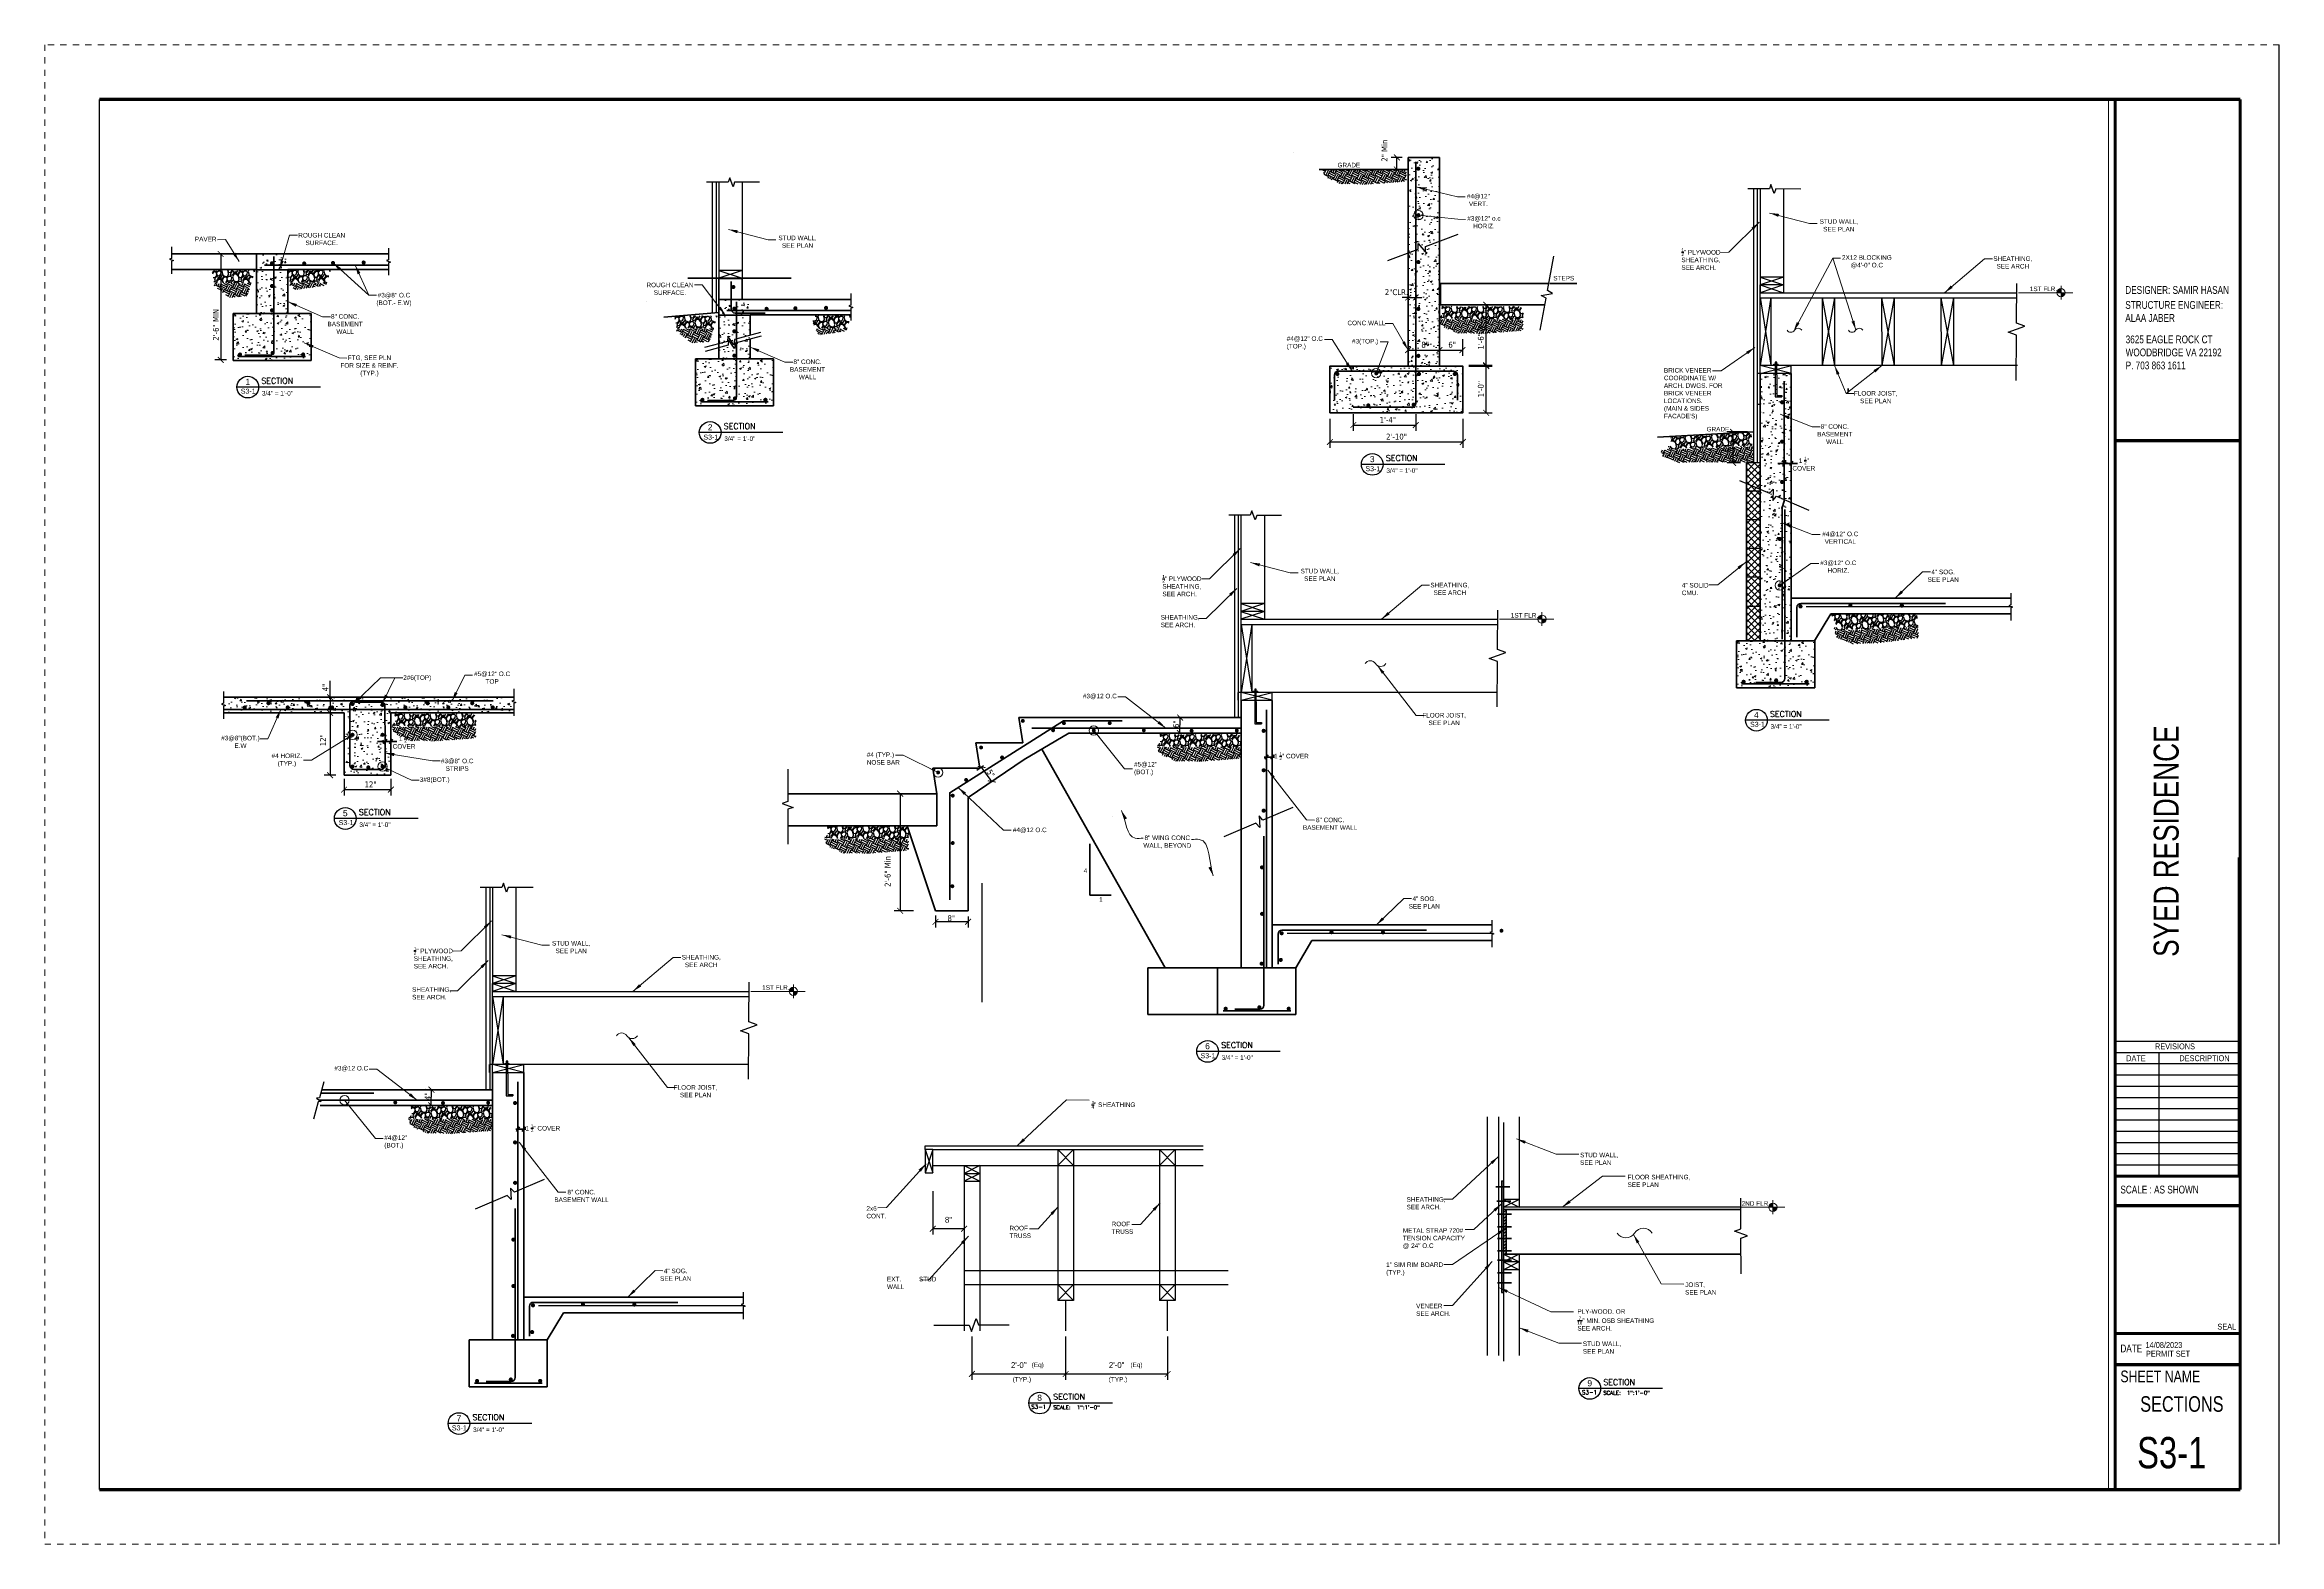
# Paper-space layout 'S3-1' of a CAD drawing. Extents: x 0.6 to 36.4, y 0.3 to 24.3.
# The model-space entities are those that its viewports show. They can reach past a viewport. Long polylines and large blocks are cut down to what shows.
import ezdxf
from ezdxf.enums import TextEntityAlignment as Align

# ---------------------------------------------------------------- set-up
doc = ezdxf.new("R2010")
doc.units = 0
doc.header["$LTSCALE"] = 8
doc.header["$MEASUREMENT"] = 0
for name, pattern in [('100776_PBASE$0$DASHED', [0.75, 0.5, -0.25]), ('DASHDOT', [1, 0.5, -0.25, 0, -0.25]), ('Dashed (½x)', [0.375, 0.25, -0.125]), ('HIDDEN2', [0.1875, 0.125, -0.0625])]:
    doc.linetypes.add(name, pattern=pattern)
doc.layers.get('0').update_dxf_attribs({"lineweight": 9})
doc.layers.get('DefPoints').update_dxf_attribs({"color": 17})
for name, color, linetype in [('A-TEXT', 6, 'Continuous'), ('ANNSXTEXT', 2, 'Continuous'), ('AUDIT_I_011120114236-1', 7, 'Continuous'), ('Border', 53, 'Continuous'), ('D-HATCH LIGHT', 253, 'Continuous'), ('DETAIL', 1, 'Continuous'), ('E.O.S', 10, 'Continuous'), ('S-ANNO-PATT', 101, 'Continuous'), ('S-BAR', 6, 'Continuous'), ('S-DIM', 3, 'Continuous'), ('S-SECT-CCON', 4, 'Continuous'), ('S-SECT-CONC', 193, 'Continuous'), ('S-SECT-MISC', 134, 'Continuous')]:
    doc.layers.add(name, color=color, linetype=linetype)
for name, color, linetype, lineweight in [('A-Wall-New', 1, 'Continuous', 50), ('DIM', 8, 'Continuous', 5), ('DIM_DA', 4, 'Continuous', 25), ('TEXT', 6, 'Continuous', 25)]:
    doc.layers.add(name, color=color, linetype=linetype, lineweight=lineweight)
doc.layers.add('No Plot', color=33, linetype='HIDDEN2', lineweight=18, plot=False)
doc.layers.add('S-GRID LINE', color=8, linetype='DASHDOT', transparency=0.6)
doc.styles.add('ANNDTTEXT', font='romans.shx')
doc.styles.add('Arial', font='arial.ttf')
doc.styles.add('ROOMS', font='arial.ttf', dxfattribs={"height": 8})
doc.styles.get("Standard").update_dxf_attribs({"font": 'stylu.ttf'})
doc.styles.add('TAHOMA 48', font='tahoma.ttf')
doc.styles.add('Text - MM', font='arial.ttf', dxfattribs={"width": 0.75, "height": 0.09375})
doc.linetypes.add('WWF', pattern='A,0.5,-0.28,["X",Standard,S=0.125,R=0,X=-0.125,Y=-0.0625],-0.12', length=0.9)
doc.linetypes.add('ZIGZAG', pattern='A,0.0001,-0.2,[131,ltypeshp.shx,S=0.2,R=0,X=-0.2,Y=0],-0.4,[131,ltypeshp.shx,S=0.2,R=180,X=0.2,Y=0],-0.2', length=0.8001)
doc.dimstyles.new('arch1-12', dxfattribs={"dimtxt": 1.5, "dimasz": 1.5, "dimexe": 1.5, "dimexo": 1.5, "dimgap": 1.5, "dimtad": 1, "dimdec": 4, "dimzin": 3, "dimdsep": 46, "dimlunit": 4, "dimtxsty": 'Standard', "dimblk": 'ARCHTICK', "dimcen": 1.5, "dimadec": 0, "dimazin": 0, "dimtfac": 1, "dimtdec": 4, "dimtmove": 1, "dimatfit": 2, "dimfxl": 1, "dimtolj": 1, "dimtzin": 0, "dimarcsym": 0})
doc.dimstyles.new('Forum 24', dxfattribs={"dimscale": 24, "dimtxt": 0.1875, "dimasz": 0.09375, "dimexe": 0.0625, "dimexo": 0.0625, "dimgap": 0.125, "dimtad": 1, "dimdec": 4, "dimrnd": 1, "dimzin": 7, "dimdsep": 46, "dimlunit": 4, "dimtxsty": 'Standard', "dimblk": 'OBLIQUE', "dimblk1": 'DIMTICK', "dimblk2": 'OBLIQUE', "dimcen": -0.0625, "dimdle": 0.125, "dimclrd": 256, "dimclre": 256, "dimclrt": 256, "dimadec": 0, "dimazin": 0, "dimtfac": 1, "dimtdec": 4, "dimtmove": 1, "dimatfit": 3, "dimfxl": 0.0625, "dimtvp": 1.2, "dimfrac": 2, "dimtolj": 1, "dimtzin": 7, "dimlwd": 13, "dimarcsym": 0})
pattern_1 = [(50, (-4269.1984, -7325.638), (4.51873915, -0.39533845), [0.4725, -5.1975]), (355, (-4269.1984, -7325.638), (-0.8741334, 4.7388104), [0.378, -4.158]), (100.451444, (-4268.822, -7325.671), (3.6446057, 4.3434719), [0.4015632, -4.4171953]), (46.1842, (-4269.1984, -7324.378), (6.7236204, -1.0427715), [0.70875, -7.79625]), (96.635635, (-4268.638, -7324.465), (5.8883703, 6.1369472), [0.6023452, -6.6257967]), (351.184164, (-4269.1984, -7324.378), (5.8883703, 6.1369472), [0.567, -6.237]), (21, (-4268.5684, -7324.693), (3.7605144, -2.536499), [0.4725, -5.1975]), (326, (-4268.5684, -7324.693), (1.5328866, 4.5684453), [0.378, -4.158]), (71.451445, (-4268.255, -7324.9043), (5.293401, 2.0319463), [0.4015632, -4.4171953]), (37.5, (-4269.1984, -7325.638), (0.07660709, 2.09723128), [0, -4.1076, 0, -4.221, 0, -4.17375]), (7.5, (-4269.1984, -7325.638), (1.6573381, 2.48479378), [0, -2.4066, 0, -4.0131, 0, -1.59075]), (327.5, (-4270.6033, -7325.638), (3.36308135, -0.1420957), [0, -1.575, 0, -4.914, 0, -6.5205]), (317.5, (-4271.2333, -7325.638), (3.67407287, 0.6306614), [0, -2.0475, 0, -3.2634, 0, -4.6305])]
pattern_2 = [(50, (-4150.8368, -7337.2496), (4.51873915, -0.39533845), [0.4725, -5.1975]), (355, (-4150.837, -7337.2496), (-0.8741334, 4.7388104), [0.378, -4.158]), (100.451444, (-4150.46, -7337.2825), (3.6446057, 4.3434719), [0.4015632, -4.4171953]), (46.1842, (-4150.837, -7335.9896), (6.7236204, -1.0427715), [0.70875, -7.79625]), (96.635635, (-4150.2765, -7336.0765), (5.8883703, 6.1369472), [0.6023452, -6.6257967]), (351.184164, (-4150.837, -7335.9896), (5.8883703, 6.1369472), [0.567, -6.237]), (21, (-4150.2068, -7336.3046), (3.7605144, -2.536499), [0.4725, -5.1975]), (326, (-4150.207, -7336.3046), (1.5328866, 4.5684453), [0.378, -4.158]), (71.451445, (-4149.8934, -7336.516), (5.293401, 2.0319463), [0.4015632, -4.4171953]), (37.5, (-4150.8368, -7337.2496), (0.07660709, 2.09723128), [0, -4.1076, 0, -4.221, 0, -4.17375]), (7.5, (-4150.8368, -7337.2496), (1.6573381, 2.48479378), [0, -2.4066, 0, -4.0131, 0, -1.59075]), (327.5, (-4152.2417, -7337.2496), (3.36308135, -0.1420957), [0, -1.575, 0, -4.914, 0, -6.5205]), (317.5, (-4152.8717, -7337.2496), (3.67407287, 0.6306614), [0, -2.0475, 0, -3.2634, 0, -4.6305])]
pattern_3 = [(50, (-3884.32, -7409.45), (4.51873915, -0.39533845), [0.4725, -5.1975]), (355, (-3884.32, -7409.45), (-0.8741334, 4.7388104), [0.378, -4.158]), (100.451444, (-3883.9433, -7409.483), (3.6446057, 4.3434719), [0.4015632, -4.4171953]), (46.1842, (-3884.32, -7408.19), (6.7236204, -1.0427715), [0.70875, -7.79625]), (96.635635, (-3883.7595, -7408.277), (5.8883703, 6.1369472), [0.6023452, -6.6257967]), (351.184164, (-3884.32, -7408.19), (5.8883703, 6.1369472), [0.567, -6.237]), (21, (-3883.69, -7408.505), (3.7605144, -2.536499), [0.4725, -5.1975]), (326, (-3883.69, -7408.505), (1.5328866, 4.5684453), [0.378, -4.158]), (71.451445, (-3883.3765, -7408.7165), (5.293401, 2.0319463), [0.4015632, -4.4171953]), (37.5, (-3884.3198, -7409.4501), (0.07660709, 2.09723128), [0, -4.1076, 0, -4.221, 0, -4.17375]), (7.5, (-3884.3198, -7409.45), (1.6573381, 2.48479378), [0, -2.4066, 0, -4.0131, 0, -1.59075]), (327.5, (-3885.7247, -7409.4501), (3.36308135, -0.1420957), [0, -1.575, 0, -4.914, 0, -6.5205]), (317.5, (-3886.3547, -7409.45), (3.67407287, 0.6306614), [0, -2.0475, 0, -3.2634, 0, -4.6305])]

# ---------------------------------------------------------------- blocks, each defined once
blk = doc.blocks.new('_Oblique')
at = {"color": 0, "linetype": 'ByBlock', "lineweight": -2}
blk.add_line((-0.5, -0.5), (0.5, 0.5), dxfattribs=at)
blk = doc.blocks.new('DIMTICK')
for p, q in [((-1, 0), (1, 0)), ((0, 1), (0, -1))]:
    blk.add_line(p, q)
at = {"const_width": 0.141}
blk.add_lwpolyline([(0.71, 0.71), (-0.71, -0.71)], dxfattribs=at)
blk = doc.blocks.new('_ArchTick')
at = {"color": 0, "linetype": 'ByBlock', "const_width": 0.15}
blk.add_lwpolyline([(-0.5, -0.5), (0.5, 0.5)], dxfattribs=at)
blk = doc.blocks.new('*D539')
at = {"layer": 'A-TEXT', "color": 0, "lineweight": -2, "transparency": 16777216}
for p, q in [((12418.93, -4341.92), (12418.93, -4353)), ((12426.93, -4341.92), (12426.93, -4353)), ((12426.93, -4351.5), (12418.93, -4351.5))]:
    blk.add_line(p, q, dxfattribs=at)
at = {"layer": 'DefPoints', "color": 0, "transparency": 16777216}
for p in [(12418.93, -4340.42), (12426.93, -4340.42), (12418.93, -4351.5)]:
    blk.add_point(p, dxfattribs=at)
at = {"layer": 'A-TEXT', "color": 0, "lineweight": -2, "transparency": 16777216, "xscale": 1.5, "yscale": 1.5, "zscale": 1.5, "rotation": 180}
blk.add_blockref('_ArchTick', (12418.93, -4351.5), dxfattribs=at)
at = {"layer": 'A-TEXT', "color": 0, "lineweight": -2, "transparency": 16777216, "xscale": 1.5, "yscale": 1.5, "zscale": 1.5}
blk.add_blockref('_ArchTick', (12426.93, -4351.5), dxfattribs=at)
at = {"layer": 'A-TEXT', "color": 0, "transparency": 16777216, "insert": (12422.93, -4349.23), "char_height": 1.5, "attachment_point": 5}
blk.add_mtext('\\A1;8"', dxfattribs=at)
blk = doc.blocks.new('*D540')
at = {"layer": 'A-TEXT', "color": 0, "lineweight": -2, "transparency": 16777216}
for p, q in [((12428.93, -4379.12), (12428.93, -4390.21)), ((12452.93, -4379.12), (12452.93, -4390.21)), ((12452.93, -4388.71), (12428.93, -4388.71))]:
    blk.add_line(p, q, dxfattribs=at)
at = {"layer": 'DefPoints', "color": 0, "transparency": 16777216}
for p in [(12428.93, -4377.62), (12452.93, -4377.62), (12428.93, -4388.71)]:
    blk.add_point(p, dxfattribs=at)
at = {"layer": 'A-TEXT', "color": 0, "lineweight": -2, "transparency": 16777216, "xscale": 1.5, "yscale": 1.5, "zscale": 1.5, "rotation": 180}
blk.add_blockref('_ArchTick', (12428.93, -4388.71), dxfattribs=at)
at = {"layer": 'A-TEXT', "color": 0, "lineweight": -2, "transparency": 16777216, "xscale": 1.5, "yscale": 1.5, "zscale": 1.5}
blk.add_blockref('_ArchTick', (12452.93, -4388.71), dxfattribs=at)
at = {"layer": 'A-TEXT', "color": 0, "transparency": 16777216, "insert": (12440.93, -4386.43), "char_height": 1.5, "attachment_point": 5}
blk.add_mtext('\\A1;2\'-0"', dxfattribs=at)
blk = doc.blocks.new('*D541')
at = {"layer": 'A-TEXT', "color": 0, "lineweight": -2, "transparency": 16777216}
for p, q in [((12452.93, -4379.12), (12452.93, -4390.21)), ((12479.03, -4379.12), (12479.03, -4390.21)), ((12479.03, -4388.71), (12452.93, -4388.71))]:
    blk.add_line(p, q, dxfattribs=at)
at = {"layer": 'DefPoints', "color": 0, "transparency": 16777216}
for p in [(12452.93, -4377.62), (12479.03, -4377.62), (12452.93, -4388.71)]:
    blk.add_point(p, dxfattribs=at)
at = {"layer": 'A-TEXT', "color": 0, "lineweight": -2, "transparency": 16777216, "xscale": 1.5, "yscale": 1.5, "zscale": 1.5, "rotation": 180}
blk.add_blockref('_ArchTick', (12452.93, -4388.71), dxfattribs=at)
at = {"layer": 'A-TEXT', "color": 0, "lineweight": -2, "transparency": 16777216, "xscale": 1.5, "yscale": 1.5, "zscale": 1.5}
blk.add_blockref('_ArchTick', (12479.03, -4388.71), dxfattribs=at)
at = {"layer": 'A-TEXT', "color": 0, "transparency": 16777216, "insert": (12465.98, -4386.43), "char_height": 1.5, "attachment_point": 5}
blk.add_mtext('\\A1;2\'-0"', dxfattribs=at)
blk = doc.blocks.new('*D544')
at = {"layer": 'A-TEXT', "color": 0, "lineweight": -2, "transparency": 16777216}
for p, q in [((12238.04, -4101.92), (12235.14, -4101.92)), ((12236.64, -4101.92), (12236.64, -4129.04)), ((12238.12, -4129.04), (12235.14, -4129.04))]:
    blk.add_line(p, q, dxfattribs=at)
at = {"layer": 'DefPoints', "color": 0, "transparency": 16777216}
for p in [(12239.54, -4101.92), (12236.64, -4129.04), (12239.62, -4129.04)]:
    blk.add_point(p, dxfattribs=at)
at = {"layer": 'A-TEXT', "color": 0, "lineweight": -2, "transparency": 16777216, "xscale": 1.5, "yscale": 1.5, "zscale": 1.5}
for p, rotation in [((12236.64, -4101.92), 90), ((12236.64, -4129.04), 270)]:
    blk.add_blockref('_ArchTick', p, dxfattribs=dict(at, rotation=rotation))
at = {"layer": 'A-TEXT', "color": 0, "transparency": 16777216, "insert": (12235.43, -4120.05), "char_height": 1.5, "attachment_point": 5, "rotation": 90, "style": 'TAHOMA 48'}
blk.add_mtext('\\A1;2\'-6" MIN', dxfattribs=at)
blk = doc.blocks.new('*D545')
at = {"layer": 'A-TEXT', "color": 0, "lineweight": -2, "transparency": 16777216}
for p, q in [((12526.56, -4142.93), (12526.56, -4147.22)), ((12526.56, -4145.72), (12542.56, -4145.72)), ((12542.56, -4142.93), (12542.56, -4147.22))]:
    blk.add_line(p, q, dxfattribs=at)
at = {"layer": 'DefPoints', "color": 0, "transparency": 16777216}
for p in [(12526.56, -4141.43), (12542.56, -4141.43), (12542.56, -4145.72)]:
    blk.add_point(p, dxfattribs=at)
at = {"layer": 'A-TEXT', "color": 0, "lineweight": -2, "transparency": 16777216, "xscale": 1.5, "yscale": 1.5, "zscale": 1.5, "rotation": 180}
blk.add_blockref('_ArchTick', (12526.56, -4145.72), dxfattribs=at)
at = {"layer": 'A-TEXT', "color": 0, "lineweight": -2, "transparency": 16777216, "xscale": 1.5, "yscale": 1.5, "zscale": 1.5}
blk.add_blockref('_ArchTick', (12542.56, -4145.72), dxfattribs=at)
at = {"layer": 'A-TEXT', "color": 0, "transparency": 16777216, "insert": (12535.4, -4144.39), "char_height": 1.5, "attachment_point": 5, "style": 'TAHOMA 48'}
blk.add_mtext('\\A1;1\'-4"', dxfattribs=at)
blk = doc.blocks.new('*D546')
at = {"layer": 'A-TEXT', "color": 0, "lineweight": -2, "transparency": 16777216}
for p, q in [((12520.59, -4144.1), (12520.59, -4151.55)), ((12554.59, -4144.1), (12554.59, -4151.55)), ((12520.59, -4150.05), (12554.59, -4150.05))]:
    blk.add_line(p, q, dxfattribs=at)
at = {"layer": 'DefPoints', "color": 0, "transparency": 16777216}
for p in [(12520.59, -4142.6), (12554.59, -4142.6), (12554.59, -4150.05)]:
    blk.add_point(p, dxfattribs=at)
at = {"layer": 'A-TEXT', "color": 0, "lineweight": -2, "transparency": 16777216, "xscale": 1.5, "yscale": 1.5, "zscale": 1.5, "rotation": 180}
blk.add_blockref('_ArchTick', (12520.59, -4150.05), dxfattribs=at)
at = {"layer": 'A-TEXT', "color": 0, "lineweight": -2, "transparency": 16777216, "xscale": 1.5, "yscale": 1.5, "zscale": 1.5}
blk.add_blockref('_ArchTick', (12554.59, -4150.05), dxfattribs=at)
at = {"layer": 'A-TEXT', "color": 0, "transparency": 16777216, "insert": (12537.62, -4148.69), "char_height": 1.5, "attachment_point": 5, "style": 'TAHOMA 48'}
blk.add_mtext('\\A1;2\'-10"', dxfattribs=at)
blk = doc.blocks.new('*D547')
at = {"layer": 'A-TEXT', "color": 0, "lineweight": -2, "transparency": 16777216}
for p, q in [((12556.09, -4130.6), (12562.07, -4130.6)), ((12560.57, -4142.6), (12560.57, -4130.6)), ((12556.09, -4142.6), (12562.07, -4142.6))]:
    blk.add_line(p, q, dxfattribs=at)
at = {"layer": 'DefPoints', "color": 0, "transparency": 16777216}
for p in [(12554.59, -4130.6), (12560.57, -4130.6), (12554.59, -4142.6)]:
    blk.add_point(p, dxfattribs=at)
at = {"layer": 'A-TEXT', "color": 0, "lineweight": -2, "transparency": 16777216, "xscale": 1.5, "yscale": 1.5, "zscale": 1.5}
for p, rotation in [((12560.57, -4130.6), 90), ((12560.57, -4142.6), 270)]:
    blk.add_blockref('_ArchTick', p, dxfattribs=dict(at, rotation=rotation))
at = {"layer": 'A-TEXT', "color": 0, "transparency": 16777216, "insert": (12559.21, -4136.51), "char_height": 1.5, "attachment_point": 5, "rotation": 90, "style": 'TAHOMA 48'}
blk.add_mtext('\\A1;1\'-0"', dxfattribs=at)
blk = doc.blocks.new('*D548')
at = {"layer": 'A-TEXT', "color": 0, "lineweight": -2, "transparency": 16777216}
for p, q in [((12548.59, -4123.71), (12548.59, -4128.03)), ((12554.51, -4123.74), (12554.51, -4128.03)), ((12548.59, -4126.53), (12554.51, -4126.53))]:
    blk.add_line(p, q, dxfattribs=at)
at = {"layer": 'DefPoints', "color": 0, "transparency": 16777216}
for p in [(12548.59, -4122.21), (12554.51, -4122.24), (12554.51, -4126.53)]:
    blk.add_point(p, dxfattribs=at)
at = {"layer": 'A-TEXT', "color": 0, "lineweight": -2, "transparency": 16777216, "xscale": 1.5, "yscale": 1.5, "zscale": 1.5, "rotation": 180}
blk.add_blockref('_ArchTick', (12548.59, -4126.53), dxfattribs=at)
at = {"layer": 'A-TEXT', "color": 0, "lineweight": -2, "transparency": 16777216, "xscale": 1.5, "yscale": 1.5, "zscale": 1.5}
blk.add_blockref('_ArchTick', (12554.51, -4126.53), dxfattribs=at)
at = {"layer": 'A-TEXT', "color": 0, "transparency": 16777216, "insert": (12551.85, -4125.17), "char_height": 1.5, "attachment_point": 5, "style": 'TAHOMA 48'}
blk.add_mtext('\\A1;6"', dxfattribs=at)
blk = doc.blocks.new('*D549')
at = {"layer": 'A-TEXT', "color": 0, "lineweight": -2, "transparency": 16777216}
for p, q in [((12540.59, -4123.71), (12540.59, -4128.03)), ((12548.59, -4123.71), (12548.59, -4128.03)), ((12540.59, -4126.53), (12548.59, -4126.53))]:
    blk.add_line(p, q, dxfattribs=at)
at = {"layer": 'DefPoints', "color": 0, "transparency": 16777216}
for p in [(12540.59, -4122.21), (12548.59, -4122.21), (12548.59, -4126.53)]:
    blk.add_point(p, dxfattribs=at)
at = {"layer": 'A-TEXT', "color": 0, "lineweight": -2, "transparency": 16777216, "xscale": 1.5, "yscale": 1.5, "zscale": 1.5, "rotation": 180}
blk.add_blockref('_ArchTick', (12540.59, -4126.53), dxfattribs=at)
at = {"layer": 'A-TEXT', "color": 0, "lineweight": -2, "transparency": 16777216, "xscale": 1.5, "yscale": 1.5, "zscale": 1.5}
blk.add_blockref('_ArchTick', (12548.59, -4126.53), dxfattribs=at)
at = {"layer": 'A-TEXT', "color": 0, "transparency": 16777216, "insert": (12544.94, -4125.17), "char_height": 1.5, "attachment_point": 5, "style": 'TAHOMA 48'}
blk.add_mtext('\\A1;8"', dxfattribs=at)
blk = doc.blocks.new('*D550')
at = {"layer": 'A-TEXT', "color": 0, "lineweight": -2, "transparency": 16777216}
for p, q in [((12556.09, -4114.91), (12562.07, -4114.91)), ((12560.57, -4130.42), (12560.57, -4114.91)), ((12556.09, -4130.42), (12562.07, -4130.42))]:
    blk.add_line(p, q, dxfattribs=at)
at = {"layer": 'DefPoints', "color": 0, "transparency": 16777216}
for p in [(12554.59, -4114.91), (12560.57, -4114.91), (12554.59, -4130.42)]:
    blk.add_point(p, dxfattribs=at)
at = {"layer": 'A-TEXT', "color": 0, "lineweight": -2, "transparency": 16777216, "xscale": 1.5, "yscale": 1.5, "zscale": 1.5}
for p, rotation in [((12560.57, -4114.91), 90), ((12560.57, -4130.42), 270)]:
    blk.add_blockref('_ArchTick', p, dxfattribs=dict(at, rotation=rotation))
at = {"layer": 'A-TEXT', "color": 0, "transparency": 16777216, "insert": (12559.21, -4122.42), "char_height": 1.5, "attachment_point": 5, "rotation": 90, "style": 'TAHOMA 48'}
blk.add_mtext('\\A1;1\'-6" Min', dxfattribs=at)
blk = doc.blocks.new('*D551')
at = {"layer": 'A-TEXT', "color": 0, "lineweight": -2, "transparency": 16777216}
for p, q in [((12539.09, -4077.17), (12536.22, -4077.17)), ((12537.72, -4080.3), (12537.72, -4077.17)), ((12539.09, -4080.3), (12536.22, -4080.3))]:
    blk.add_line(p, q, dxfattribs=at)
at = {"layer": 'DefPoints', "color": 0, "transparency": 16777216}
for p in [(12537.72, -4077.17), (12540.59, -4077.17), (12540.59, -4080.3)]:
    blk.add_point(p, dxfattribs=at)
at = {"layer": 'A-TEXT', "color": 0, "lineweight": -2, "transparency": 16777216, "xscale": 1.5, "yscale": 1.5, "zscale": 1.5}
for p, rotation in [((12537.72, -4077.17), 90), ((12537.72, -4080.3), 270)]:
    blk.add_blockref('_ArchTick', p, dxfattribs=dict(at, rotation=rotation))
at = {"layer": 'A-TEXT', "color": 0, "transparency": 16777216, "insert": (12534.53, -4075.46), "char_height": 1.5, "attachment_point": 5, "rotation": 90, "style": 'TAHOMA 48'}
blk.add_mtext('\\A1;2" Min', dxfattribs=at)
blk = doc.blocks.new('*D552')
at = {"layer": 'A-TEXT', "color": 0, "lineweight": -2, "transparency": 16777216}
for p, q in [((12540.59, -4110.25), (12540.59, -4114.57)), ((12542.56, -4110.18), (12542.56, -4114.57)), ((12540.59, -4113.07), (12539.09, -4113.07)), ((12540.59, -4113.07), (12542.56, -4113.07)), ((12542.56, -4113.07), (12544.06, -4113.07))]:
    blk.add_line(p, q, dxfattribs=at)
at = {"layer": 'DefPoints', "color": 0, "transparency": 16777216}
for p in [(12540.59, -4108.75), (12542.56, -4108.68), (12542.56, -4113.07)]:
    blk.add_point(p, dxfattribs=at)
at = {"layer": 'A-TEXT', "color": 0, "lineweight": -2, "transparency": 16777216, "xscale": 1.5, "yscale": 1.5, "zscale": 1.5}
blk.add_blockref('_ArchTick', (12540.59, -4113.07), dxfattribs=at)
at = {"layer": 'A-TEXT', "color": 0, "lineweight": -2, "transparency": 16777216, "xscale": 1.5, "yscale": 1.5, "zscale": 1.5, "rotation": 180}
blk.add_blockref('_ArchTick', (12542.56, -4113.07), dxfattribs=at)
at = {"layer": 'A-TEXT', "color": 0, "transparency": 16777216, "insert": (12537.6, -4111.71), "char_height": 1.5, "attachment_point": 5, "style": 'TAHOMA 48'}
blk.add_mtext('\\A1;2"CLR.', dxfattribs=at)
blk = doc.blocks.new('*D555')
at = {"layer": 'A-TEXT', "color": 0, "lineweight": -2, "transparency": 16777216}
for p, q in [((12268.21, -4236.31), (12268.21, -4240.57)), ((12280.21, -4236.31), (12280.21, -4240.57)), ((12268.21, -4239.07), (12280.21, -4239.07))]:
    blk.add_line(p, q, dxfattribs=at)
at = {"layer": 'DefPoints', "color": 0, "transparency": 16777216}
for p in [(12268.21, -4234.81), (12280.21, -4234.81), (12280.21, -4239.07)]:
    blk.add_point(p, dxfattribs=at)
at = {"layer": 'A-TEXT', "color": 0, "lineweight": -2, "transparency": 16777216, "xscale": 1.5, "yscale": 1.5, "zscale": 1.5, "rotation": 180}
blk.add_blockref('_ArchTick', (12268.21, -4239.07), dxfattribs=at)
at = {"layer": 'A-TEXT', "color": 0, "lineweight": -2, "transparency": 16777216, "xscale": 1.5, "yscale": 1.5, "zscale": 1.5}
blk.add_blockref('_ArchTick', (12280.21, -4239.07), dxfattribs=at)
at = {"layer": 'A-TEXT', "color": 0, "transparency": 16777216, "insert": (12275, -4237.73), "char_height": 1.5, "attachment_point": 5, "style": 'TAHOMA 48'}
blk.add_mtext('\\A1;12"', dxfattribs=at)
blk = doc.blocks.new('*D556')
at = {"layer": 'A-TEXT', "color": 0, "lineweight": -2, "transparency": 16777216}
for p, q in [((12266.11, -4219.4), (12263.13, -4219.4)), ((12264.63, -4219.4), (12264.63, -4235.4)), ((12266.11, -4235.4), (12263.13, -4235.4))]:
    blk.add_line(p, q, dxfattribs=at)
at = {"layer": 'DefPoints', "color": 0, "transparency": 16777216}
for p in [(12267.61, -4219.4), (12264.63, -4235.4), (12267.61, -4235.4)]:
    blk.add_point(p, dxfattribs=at)
at = {"layer": 'A-TEXT', "color": 0, "lineweight": -2, "transparency": 16777216, "xscale": 1.5, "yscale": 1.5, "zscale": 1.5}
for p, rotation in [((12264.63, -4219.4), 90), ((12264.63, -4235.4), 270)]:
    blk.add_blockref('_ArchTick', p, dxfattribs=dict(at, rotation=rotation))
at = {"layer": 'A-TEXT', "color": 0, "transparency": 16777216, "insert": (12262.82, -4226.41), "char_height": 1.5, "attachment_point": 5, "rotation": 90, "style": 'TAHOMA 48'}
blk.add_mtext('\\A1;12"', dxfattribs=at)
blk = doc.blocks.new('*D557')
at = {"layer": 'A-TEXT', "color": 0, "lineweight": -2, "transparency": 16777216}
for p, q in [((12266.11, -4215.4), (12263.13, -4215.4)), ((12264.63, -4215.4), (12264.63, -4219.4)), ((12266.11, -4219.4), (12263.13, -4219.4))]:
    blk.add_line(p, q, dxfattribs=at)
at = {"layer": 'DefPoints', "color": 0, "transparency": 16777216}
for p in [(12267.61, -4215.4), (12264.63, -4219.4), (12267.61, -4219.4)]:
    blk.add_point(p, dxfattribs=at)
at = {"layer": 'A-TEXT', "color": 0, "lineweight": -2, "transparency": 16777216, "xscale": 1.5, "yscale": 1.5, "zscale": 1.5}
for p, rotation in [((12264.63, -4215.4), 90), ((12264.63, -4219.4), 270)]:
    blk.add_blockref('_ArchTick', p, dxfattribs=dict(at, rotation=rotation))
at = {"layer": 'A-TEXT', "color": 0, "transparency": 16777216, "insert": (12263.44, -4212.92), "char_height": 1.5, "attachment_point": 5, "rotation": 90, "style": 'TAHOMA 48'}
blk.add_mtext('\\A1;4"', dxfattribs=at)
blk = doc.blocks.new('*D553')
at = {"layer": 'A-TEXT', "color": 0, "lineweight": -2, "transparency": 16777216}
for p, q in [((12419.63, -4271.3), (12419.63, -4274.41)), ((12427.95, -4271.6), (12427.95, -4274.41)), ((12427.95, -4272.91), (12419.63, -4272.91))]:
    blk.add_line(p, q, dxfattribs=at)
at = {"layer": 'DefPoints', "color": 0, "transparency": 16777216}
for p in [(12419.63, -4269.8), (12427.95, -4270.1), (12419.63, -4272.91)]:
    blk.add_point(p, dxfattribs=at)
at = {"layer": 'A-TEXT', "color": 0, "lineweight": -2, "transparency": 16777216, "xscale": 1.5, "yscale": 1.5, "zscale": 1.5, "rotation": 180}
blk.add_blockref('_ArchTick', (12419.63, -4272.91), dxfattribs=at)
at = {"layer": 'A-TEXT', "color": 0, "lineweight": -2, "transparency": 16777216, "xscale": 1.5, "yscale": 1.5, "zscale": 1.5}
blk.add_blockref('_ArchTick', (12427.95, -4272.91), dxfattribs=at)
at = {"layer": 'A-TEXT', "color": 0, "transparency": 16777216, "insert": (12423.67, -4272.02), "char_height": 1.5, "attachment_point": 5, "style": 'TAHOMA 48'}
blk.add_mtext('\\A1;8"', dxfattribs=at)
blk = doc.blocks.new('*D554')
at = {"layer": 'A-TEXT', "color": 0, "lineweight": -2, "transparency": 16777216}
for p, q in [((12413.94, -4240.11), (12409.07, -4240.11)), ((12410.57, -4240.11), (12410.57, -4270.1)), ((12413.94, -4270.1), (12409.07, -4270.1))]:
    blk.add_line(p, q, dxfattribs=at)
at = {"layer": 'DefPoints', "color": 0, "transparency": 16777216}
for p in [(12415.44, -4240.11), (12410.57, -4270.1), (12415.44, -4270.1)]:
    blk.add_point(p, dxfattribs=at)
at = {"layer": 'A-TEXT', "color": 0, "lineweight": -2, "transparency": 16777216, "xscale": 1.5, "yscale": 1.5, "zscale": 1.5}
for p, rotation in [((12410.57, -4240.11), 90), ((12410.57, -4270.1), 270)]:
    blk.add_blockref('_ArchTick', p, dxfattribs=dict(at, rotation=rotation))
at = {"layer": 'A-TEXT', "color": 0, "transparency": 16777216, "insert": (12407.37, -4260.01), "char_height": 1.5, "attachment_point": 5, "rotation": 90, "style": 'TAHOMA 48'}
blk.add_mtext('\\A1;2\'-6" Min', dxfattribs=at)
blk = doc.blocks.new('*D558')
at = {"layer": 'A-TEXT', "color": 0, "lineweight": -2, "transparency": 16777216}
for p, q in [((12431.91, -4232.94), (12430.21, -4234.15)), ((12434.05, -4236.97), (12431.43, -4233.28)), ((12434.38, -4236.74), (12432.83, -4237.84))]:
    blk.add_line(p, q, dxfattribs=at)
at = {"layer": 'DefPoints', "color": 0, "transparency": 16777216}
for p in [(12433.13, -4232.07), (12431.43, -4233.28), (12435.6, -4235.87)]:
    blk.add_point(p, dxfattribs=at)
at = {"layer": 'A-TEXT', "color": 0, "lineweight": -2, "transparency": 16777216, "xscale": 1.5, "yscale": 1.5, "zscale": 1.5}
for p, rotation in [((12431.43, -4233.28), 125.3866869716946), ((12434.05, -4236.97), 305.3866869716946)]:
    blk.add_blockref('_ArchTick', p, dxfattribs=dict(at, rotation=rotation))
at = {"layer": 'A-TEXT', "color": 0, "transparency": 16777216, "insert": (12433.76, -4234.94), "char_height": 1.5, "attachment_point": 5, "rotation": 305.3867, "style": 'TAHOMA 48'}
blk.add_mtext('\\A1;5"', dxfattribs=at)
blk = doc.blocks.new('*D559')
at = {"layer": 'A-TEXT', "color": 0, "lineweight": -2, "transparency": 16777216}
for p, q in [((12483.62, -4220.63), (12480.71, -4220.58)), ((12482.14, -4224.6), (12482.21, -4220.6)), ((12483.62, -4224.63), (12480.64, -4224.58))]:
    blk.add_line(p, q, dxfattribs=at)
at = {"layer": 'DefPoints', "color": 0, "transparency": 16777216}
for p in [(12482.21, -4220.6), (12485.11, -4220.65), (12485.11, -4224.65)]:
    blk.add_point(p, dxfattribs=at)
at = {"layer": 'A-TEXT', "color": 0, "lineweight": -2, "transparency": 16777216, "xscale": 1.5, "yscale": 1.5, "zscale": 1.5}
for p, rotation in [((12482.21, -4220.6), 89.02474909010994), ((12482.14, -4224.6), 269.0247490901099)]:
    blk.add_blockref('_ArchTick', p, dxfattribs=dict(at, rotation=rotation))
at = {"layer": 'A-TEXT', "color": 0, "transparency": 16777216, "insert": (12481.21, -4222.31), "char_height": 1.5, "attachment_point": 5, "rotation": 89.0247, "style": 'TAHOMA 48'}
blk.add_mtext('\\A1;6"', dxfattribs=at)
blk = doc.blocks.new('*D538')
at = {"layer": 'A-TEXT', "color": 0, "lineweight": -2, "transparency": 16777216}
for p, q in [((12292, -4315.93), (12289.09, -4315.88)), ((12290.52, -4319.9), (12290.59, -4315.91)), ((12292, -4319.93), (12289.02, -4319.88))]:
    blk.add_line(p, q, dxfattribs=at)
at = {"layer": 'DefPoints', "color": 0, "transparency": 16777216}
for p in [(12290.59, -4315.91), (12293.5, -4315.95), (12293.5, -4319.95)]:
    blk.add_point(p, dxfattribs=at)
at = {"layer": 'A-TEXT', "color": 0, "lineweight": -2, "transparency": 16777216, "xscale": 1.5, "yscale": 1.5, "zscale": 1.5}
for p, rotation in [((12290.59, -4315.91), 89.02474909010994), ((12290.52, -4319.9), 269.0247490901099)]:
    blk.add_blockref('_ArchTick', p, dxfattribs=dict(at, rotation=rotation))
at = {"layer": 'A-TEXT', "color": 0, "transparency": 16777216, "insert": (12289.62, -4317.61), "char_height": 1.5, "attachment_point": 5, "rotation": 89.0247, "style": 'TAHOMA 48'}
blk.add_mtext('\\A1;4"', dxfattribs=at)
blk = doc.blocks.new('*D537')
at = {"layer": 'A-TEXT', "color": 0, "lineweight": -2, "transparency": 16777216}
for p, q in [((12627.48, -4147.49), (12622.27, -4147.49)), ((12623.77, -4155.4), (12623.77, -4147.49)), ((12625.68, -4155.4), (12622.27, -4155.4))]:
    blk.add_line(p, q, dxfattribs=at)
at = {"layer": 'DefPoints', "color": 0, "transparency": 16777216}
for p in [(12623.77, -4147.49), (12628.98, -4147.49), (12627.18, -4155.4)]:
    blk.add_point(p, dxfattribs=at)
at = {"layer": 'A-TEXT', "color": 0, "lineweight": -2, "transparency": 16777216, "xscale": 1.5, "yscale": 1.5, "zscale": 1.5}
for p, rotation in [((12623.77, -4147.49), 90), ((12623.77, -4155.4), 270)]:
    blk.add_blockref('_ArchTick', p, dxfattribs=dict(at, rotation=rotation))
at = {"layer": 'A-TEXT', "color": 0, "transparency": 16777216, "insert": (12622.57, -4151.6), "char_height": 1.5, "attachment_point": 5, "rotation": 90, "style": 'TAHOMA 48'}
blk.add_mtext('\\A1;8"', dxfattribs=at)

msp = doc.modelspace()

# ---------------------------------------------------------------- hatches: boundary and pattern name
at = {"ltscale": 2}
h = msp.add_hatch(color=0, dxfattribs=at)
h.paths.add_polyline_path([(12707.71852, -4110.77154, 0.414213562), (12706.66012, -4111.82994), (12707.71852, -4111.82994)])
h.paths.add_polyline_path([(12708.77692, -4111.82994), (12707.71852, -4111.82994), (12707.71852, -4112.88834, 0.414213562)])
h = msp.add_hatch(color=0, dxfattribs=at)
h.paths.add_polyline_path([(12574.85964, -4194.36144, 0.414213562), (12573.80124, -4195.41984), (12574.85964, -4195.41984)])
h.paths.add_polyline_path([(12575.91804, -4195.41984), (12574.85964, -4195.41984), (12574.85964, -4196.47824, 0.414213562)])
h = msp.add_hatch(color=0, dxfattribs=at)
h.paths.add_polyline_path([(12383.24015, -4289.66281, 0.414213562), (12382.18175, -4290.72121), (12383.24015, -4290.72121)])
h.paths.add_polyline_path([(12384.29855, -4290.72121), (12383.24015, -4290.72121), (12383.24015, -4291.77961, 0.414213562)])
h = msp.add_hatch(color=0, dxfattribs=at)
h.paths.add_polyline_path([(12633.95758, -4344.95557, 0.414213562), (12632.89918, -4346.01397), (12633.95758, -4346.01397)])
h.paths.add_polyline_path([(12635.01598, -4346.01397), (12633.95758, -4346.01397), (12633.95758, -4347.07237, 0.414213562)])
at = {"layer": 'D-HATCH LIGHT', "linetype": 'ByBlock', "transparency": 33554534}
h = msp.add_hatch(dxfattribs=at)
h.set_pattern_fill('ANSI37', scale=9.5)
h.set_pattern_definition([(45, (716.5945, -14328.3393), (-0.8396893, 0.8396893), []), (135, (716.5945, -14328.3393), (-0.8396893, -0.8396893), [])])
h.paths.add_polyline_path([(12630.67761, -4155.39718), (12627.17761, -4155.39718), (12627.17761, -4200.96584), (12630.67761, -4200.96584)])
at = {"layer": 'DIM', "transparency": 33554585}
h = msp.add_hatch(dxfattribs=at)
h.set_pattern_fill('AR-CONC', scale=0.63)
h.set_pattern_definition([(50, (-4538.4506, -7292.826), (4.51873915, -0.39533845), [0.4725, -5.1975]), (355, (-4538.4506, -7292.826), (-0.8741334, 4.7388104), [0.378, -4.158]), (100.451444, (-4538.074, -7292.859), (3.6446057, 4.3434719), [0.4015632, -4.4171953]), (46.1842, (-4538.4506, -7291.566), (6.7236204, -1.0427715), [0.70875, -7.79625]), (96.635635, (-4537.89, -7291.653), (5.8883703, 6.1369472), [0.6023452, -6.6257967]), (351.184164, (-4538.4506, -7291.566), (5.8883703, 6.1369472), [0.567, -6.237]), (21, (-4537.8206, -7291.881), (3.7605144, -2.536499), [0.4725, -5.1975]), (326, (-4537.8206, -7291.881), (1.5328866, 4.5684453), [0.378, -4.158]), (71.451445, (-4537.507, -7292.0923), (5.293401, 2.0319463), [0.4015632, -4.4171953]), (37.5, (-4538.4506, -7292.8259), (0.07660709, 2.09723128), [0, -4.1076, 0, -4.221, 0, -4.17375]), (7.5, (-4538.4506, -7292.826), (1.6573381, 2.48479378), [0, -2.4066, 0, -4.0131, 0, -1.59075]), (327.5, (-4539.8555, -7292.8259), (3.36308135, -0.1420957), [0, -1.575, 0, -4.914, 0, -6.5205]), (317.5, (-4540.4855, -7292.826), (3.67407287, 0.6306614), [0, -2.0475, 0, -3.2634, 0, -4.6305])])
h.paths.add_polyline_path([(12548.58989, -4077.16649), (12540.58989, -4077.16649), (12540.58989, -4130.59826), (12548.58989, -4130.59826)])
h = msp.add_hatch(dxfattribs=at)
h.set_pattern_fill('AR-CONC', scale=0.63)
h.set_pattern_definition(pattern_1)
h.paths.add_polyline_path([(12253.79902, -4101.918), (12245.79902, -4101.918), (12245.79902, -4117.15366), (12253.79902, -4117.15366)])
h = msp.add_hatch(dxfattribs=at)
h.set_pattern_fill('AR-CONC', scale=0.63)
h.set_pattern_definition(pattern_1)
h.paths.add_polyline_path([(12259.79902, -4117.15366), (12239.79902, -4117.15366), (12239.79902, -4129.15366), (12259.79902, -4129.15366)])
h = msp.add_hatch(dxfattribs=at)
h.set_pattern_fill('AR-CONC', scale=0.63)
h.set_pattern_definition(pattern_2)
h.paths.add_polyline_path([(12372.16066, -4113.52965), (12364.16066, -4113.52965), (12364.16066, -4128.76531), (12372.16066, -4128.76531)])
h = msp.add_hatch(dxfattribs=at)
h.set_pattern_fill('AR-CONC', scale=0.63)
h.set_pattern_definition(pattern_2)
h.paths.add_polyline_path([(12378.16066, -4128.76531), (12358.16066, -4128.76531), (12358.16066, -4140.76531), (12378.16066, -4140.76531)])
h = msp.add_hatch(dxfattribs=at)
h.set_pattern_fill('AR-CONC', scale=0.63)
h.set_pattern_definition([(50, (-4557.0264, -7285.4434), (4.51873915, -0.39533845), [0.4725, -5.1975]), (355, (-4557.0264, -7285.4434), (-0.8741334, 4.7388104), [0.378, -4.158]), (100.451444, (-4556.65, -7285.4764), (3.6446057, 4.3434719), [0.4015632, -4.4171953]), (46.1842, (-4557.0264, -7284.1834), (6.7236204, -1.0427715), [0.70875, -7.79625]), (96.635635, (-4556.466, -7284.2703), (5.8883703, 6.1369472), [0.6023452, -6.6257967]), (351.184164, (-4557.0264, -7284.1834), (5.8883703, 6.1369472), [0.567, -6.237]), (21, (-4556.3964, -7284.4984), (3.7605144, -2.536499), [0.4725, -5.1975]), (326, (-4556.3964, -7284.4984), (1.5328866, 4.5684453), [0.378, -4.158]), (71.451445, (-4556.083, -7284.71), (5.293401, 2.0319463), [0.4015632, -4.4171953]), (37.5, (-4557.0264, -7285.4434), (0.07660709, 2.09723128), [0, -4.1076, 0, -4.221, 0, -4.17375]), (7.5, (-4557.0264, -7285.4434), (1.6573381, 2.48479378), [0, -2.4066, 0, -4.0131, 0, -1.59075]), (327.5, (-4558.4313, -7285.4434), (3.36308135, -0.1420957), [0, -1.575, 0, -4.914, 0, -6.5205]), (317.5, (-4559.0613, -7285.4434), (3.67407287, 0.6306614), [0, -2.0475, 0, -3.2634, 0, -4.6305])])
h.paths.add_polyline_path([(12554.58989, -4142.59826), (12554.58989, -4130.59826), (12520.58989, -4130.59826), (12520.58989, -4142.59826)])
h = msp.add_hatch(dxfattribs=at)
h.set_pattern_fill('AR-CONC', scale=0.63)
h.set_pattern_definition(pattern_3)
h.paths.add_polyline_path([(12638.67761, -4132.4998), (12630.67761, -4132.4998), (12630.67761, -4200.96584), (12638.67761, -4200.96584)])
h = msp.add_hatch(dxfattribs=at)
h.set_pattern_fill('AR-CONC', scale=0.63)
h.set_pattern_definition(pattern_3)
h.paths.add_polyline_path([(12644.67761, -4200.96584), (12624.67761, -4200.96584), (12624.67761, -4212.96584), (12644.67761, -4212.96584)])
at = {"layer": 'DIM'}
h = msp.add_hatch(dxfattribs=at)
h.set_pattern_fill('AR-CONC', scale=0.63)
h.set_pattern_definition([(50, (-4128.3744, -7395.1754), (4.51873915, -0.39533845), [0.4725, -5.1975]), (355, (-4128.3744, -7395.1754), (-0.8741334, 4.7388104), [0.378, -4.158]), (100.451444, (-4127.998, -7395.2083), (3.6446057, 4.343472), [0.4015632, -4.4171953]), (46.1842, (-4128.3744, -7393.9154), (6.7236204, -1.0427715), [0.70875, -7.79625]), (96.635635, (-4127.814, -7394.002), (5.8883703, 6.1369472), [0.6023452, -6.6257967]), (351.184164, (-4128.3744, -7393.9154), (5.8883703, 6.1369472), [0.567, -6.237]), (21, (-4127.7444, -7394.2304), (3.7605144, -2.536499), [0.4725, -5.1975]), (326, (-4127.7444, -7394.2304), (1.5328866, 4.5684453), [0.378, -4.158]), (71.451445, (-4127.431, -7394.4417), (5.293401, 2.0319463), [0.4015632, -4.4171953]), (37.5, (-4128.3744, -7395.1754), (0.07660709, 2.09723128), [0, -4.1076, 0, -4.221, 0, -4.17375]), (7.5, (-4128.3744, -7395.1754), (1.6573381, 2.48479378), [0, -2.4066, 0, -4.0131, 0, -1.59075]), (327.5, (-4129.7793, -7395.1754), (3.36308135, -0.1420957), [0, -1.575, 0, -4.914, 0, -6.5205]), (317.5, (-4130.4093, -7395.1754), (3.67407287, 0.6306614), [0, -2.0475, 0, -3.2634, 0, -4.6305])])
h.paths.add_polyline_path([(12268.21451, -4215.39856), (12237.37761, -4215.39856), (12237.37761, -4219.39856), (12268.21451, -4219.39856)])
at = {"layer": 'DIM', "transparency": 33554585}
h = msp.add_hatch(dxfattribs=at)
h.set_pattern_fill('AR-CONC', scale=0.63)
h.set_pattern_definition([(50, (-4128.3744, -7408.6506), (4.51873915, -0.39533845), [0.4725, -5.1975]), (355, (-4128.3744, -7408.6506), (-0.8741334, 4.7388104), [0.378, -4.158]), (100.451444, (-4127.998, -7408.6835), (3.6446057, 4.343472), [0.4015632, -4.4171953]), (46.1842, (-4128.3744, -7407.3906), (6.7236204, -1.0427715), [0.70875, -7.79625]), (96.635635, (-4127.814, -7407.4775), (5.8883703, 6.1369472), [0.6023452, -6.6257967]), (351.184164, (-4128.3744, -7407.3906), (5.8883703, 6.1369472), [0.567, -6.237]), (21, (-4127.7444, -7407.7056), (3.7605144, -2.536499), [0.4725, -5.1975]), (326, (-4127.7444, -7407.7056), (1.5328866, 4.5684453), [0.378, -4.158]), (71.451445, (-4127.431, -7407.917), (5.293401, 2.0319463), [0.4015632, -4.4171953]), (37.5, (-4128.3744, -7408.6506), (0.07660709, 2.09723128), [0, -4.1076, 0, -4.221, 0, -4.17375]), (7.5, (-4128.3744, -7408.6506), (1.6573381, 2.48479378), [0, -2.4066, 0, -4.0131, 0, -1.59075]), (327.5, (-4129.7793, -7408.6506), (3.36308135, -0.1420957), [0, -1.575, 0, -4.914, 0, -6.5205]), (317.5, (-4130.4093, -7408.6506), (3.67407287, 0.6306614), [0, -2.0475, 0, -3.2634, 0, -4.6305])])
h.paths.add_polyline_path([(12280.21451, -4215.39856), (12268.21451, -4215.39856), (12268.21451, -4235.39856), (12280.21451, -4235.39856)])
at = {"layer": 'DIM'}
h = msp.add_hatch(dxfattribs=at)
h.set_pattern_fill('AR-CONC', scale=0.63)
h.set_pattern_definition([(50, (-4085.5594, -7395.1754), (4.51873915, -0.39533845), [0.4725, -5.1975]), (355, (-4085.5594, -7395.1754), (-0.8741334, 4.7388104), [0.378, -4.158]), (100.451444, (-4085.183, -7395.2083), (3.6446057, 4.343472), [0.4015632, -4.4171953]), (46.1842, (-4085.5594, -7393.9154), (6.7236204, -1.0427715), [0.70875, -7.79625]), (96.635635, (-4084.999, -7394.002), (5.8883703, 6.1369472), [0.6023452, -6.6257967]), (351.184164, (-4085.5594, -7393.9154), (5.8883703, 6.1369472), [0.567, -6.237]), (21, (-4084.9294, -7394.2304), (3.7605144, -2.536499), [0.4725, -5.1975]), (326, (-4084.9294, -7394.2304), (1.5328866, 4.5684453), [0.378, -4.158]), (71.451445, (-4084.616, -7394.4417), (5.293401, 2.0319463), [0.4015632, -4.4171953]), (37.5, (-4085.5594, -7395.1754), (0.07660709, 2.09723128), [0, -4.1076, 0, -4.221, 0, -4.17375]), (7.5, (-4085.5594, -7395.1754), (1.6573381, 2.48479378), [0, -2.4066, 0, -4.0131, 0, -1.59075]), (327.5, (-4086.9643, -7395.1754), (3.36308135, -0.1420957), [0, -1.575, 0, -4.914, 0, -6.5205]), (317.5, (-4087.5943, -7395.1754), (3.67407287, 0.6306614), [0, -2.0475, 0, -3.2634, 0, -4.6305])])
h.paths.add_polyline_path([(12311.68222, -4215.39856), (12280.19265, -4215.39856), (12280.19265, -4219.39856), (12311.68222, -4219.39856)])
at = {"layer": 'DIM', "linetype": 'ByBlock'}
h = msp.add_hatch(color=0, dxfattribs=at)
h.dxf.hatch_style = 1
h.paths.add_polyline_path([(12564.46755, -4367.87087), (12564.93589, -4367.87087), (12564.93589, -4339.23543), (12564.46755, -4339.23543)])
h = msp.add_hatch(dxfattribs=at)
h.set_pattern_fill('ANSI31', color=0, scale=4.4)
h.set_pattern_definition([(45, (611.9879, -15010.816), (-0.38890873, 0.38890873), [])])
h.paths.add_polyline_path([(12565.69761, -4346.57563), (12565.04444, -4346.57563), (12565.04444, -4358.00262), (12565.69761, -4358.00262)])
at = {"layer": 'S-ANNO-PATT', "transparency": 33554508}
h = msp.add_hatch(dxfattribs=at)
h.set_pattern_fill('EARTH', color=256, scale=5.4, angle=63.4203233)
h.set_pattern_definition([(63.42032, (11075.5008, -3248.928), (-0.603276, 1.8113691), [1.35, -1.35]), (63.42032, (11075.048, -3248.7014), (-0.603276, 1.8113691), [1.35, -1.35]), (63.42032, (11074.5953, -3248.4749), (-0.603276, 1.8113691), [1.35, -1.35]), (153.42032, (11074.5199, -3248.2485), (-1.8113691, -0.603276), [1.35, -1.35]), (153.42032, (11074.7464, -3247.7957), (-1.8113691, -0.603276), [1.35, -1.35]), (153.42032, (11074.9729, -3247.343), (-1.8113691, -0.603276), [1.35, -1.35])])
h.paths.add_polyline_path([(12540.16543, -4083.32676), (12540.16543, -4080.74495), (12539.86515, -4080.45567), (12518.74186, -4080.40004), (12519.22265, -4082.09638), (12523.35558, -4083.98773), (12526.65824, -4083.97378), (12529.51646, -4084.11033)])
at = {"layer": 'S-ANNO-PATT', "transparency": 33554559}
h = msp.add_hatch(dxfattribs=at)
h.set_pattern_fill('GRAVEL', color=256, scale=3, angle=63.4203233)
h.set_pattern_definition([(291.433111, (10783.0078, -3276.75934), (13.407845635, -33.544443287), [0.403608, -39.957264]), (248.390064, (10783.15528, -3277.13504), (13.424969221, 33.537593852), [0.692604, -68.5677743]), (195.93077, (10782.9002, -3277.77896), (42.935586015, 12.06380759), [0.488364, -48.348098]), (330.694012, (10783.04743, -3279.16089), (-52.316454591, 29.529452739), [0.630714, -62.440674]), (356.253977, (10783.59742, -3279.4696), (-38.906896597, 2.693213166), [0.618465, -61.2281194]), (60.694012, (10784.21457, -3279.51001), (-29.529452739, -52.316454591), [0.630714, -62.440674]), (101.114564, (10784.52328, -3278.96002), (9.379156217, -48.3014640425), [0.834087, -82.5745456]), (135.675652, (10784.3625, -3278.14158), (-49.628378501, 48.3117381945), [0.787464, -77.9589645]), (184.849889, (10783.79915, -3277.59136), (-45.61681267, -4.01327819), [0.63285, -62.6522193]), (238.656682, (10783.16856, -3277.64487), (17.448521563, 28.170003466), [0.722496, -35.4022877]), (285.817761, (10782.79274, -3278.26192), (13.4044209173, -46.960850715), [0.934344, -92.500125]), (202.234398, (10784.40316, -3276.5182), (-25.493913887, -10.72661898), [0.318903, -31.5715344]), (234.889558, (10784.10797, -3276.63887), (22.816111949, 32.193555808), [0.606711, -60.064534]), (288.42032, (10783.759, -3277.1352), (2.682939, -1.3423257), [0.424263, -3.8183777]), (266.618914, (10783.3431, -3277.1619), (1.3457504, 16.09934644), [0.228474, -22.6188453]), (355.221733, (10783.3296, -3277.39), (-9.39114273, 1.34403804), [0.323109, -15.8323854]), (94.38408, (10783.6516, -3277.4169), (-1.33890097, 10.73346841), [0.524787, -16.9680687]), (224.985374, (10783.6115, -3276.8937), (5.3675904, 4.02355234), [0.379473, -9.10736]), (79.809864, (10782.55107, -3278.9461), (5.374439821, 30.856367197), [0.5316, -52.6285354]), (133.766499, (10782.64512, -3278.42288), (24.143026407, -25.497338604), [0.445983, -44.152223]), (356.618914, (10783.0749, -3276.6252), (-16.09934644, 1.3457504), [0.456945, -22.3903743]), (47.030783, (10783.53106, -3276.65214), (-21.472073904, -22.80241308), [0.5316, -52.6285354]), (42.864278, (10784.2145, -3279.77834), (-12.07750646, -10.7300437), [0.51264, -25.119371]), (358.195464, (10784.59025, -3279.4296), (-36.223957584, 1.35088748), [0.429534, -42.523929]), (130.221733, (10785.77127, -3277.9407), (-10.7300437, 12.07750646), [0.456945, -22.3903743]), (80.774348, (10785.4762, -3277.59179), (-6.718477866, -40.247509925), [0.502893, -49.786271]), (132.864278, (10785.11353, -3279.25533), (10.7300437, -12.07750646), [0.25632, -25.375691]), (164.730256, (10785.69073, -3278.10167), (-12.07408174, 2.68636373), [0.15297, -15.1440885]), (229.38408, (10785.54316, -3278.0614), (6.70991607, 6.70649136), [0.618465, -11.750852]), (249.429329, (10785.14055, -3278.53085), (10.740317849, 28.171715825), [0.57315, -56.7417695]), (7.11039, (10783.8931, -3277.5377), (-6.7082037, 0.00171236), [0.432666, -10.383988]), (56.57755, (10784.32241, -3277.48416), (28.185414694, 42.925311863), [0.755382, -74.782688]), (124.36572, (10784.73848, -3276.8537), (13.41127035, -20.12803586), [0.308868, -30.5780224]), (153.42032, (10784.564, -3276.5987), (-4.0252647, -1.3406133), [0.18, -2.82]), (183.67676, (10785.03321, -3278.54424), (24.149875842, 1.335476252), [0.416772, -41.26056]), (111.433111, (10784.6173, -3278.57097), (-13.407845635, 33.544443287), [0.807216, -39.553656]), (63.42032, (10784.3223, -3277.8196), (-1.3406133, 4.0252647), [0.78, -2.22]), (28.72517, (10784.67133, -3277.122), (32.20382996, 17.433110335), [0.474342, -46.959823]), (317.474927, (10785.0873, -3276.89404), (9.38943037, -8.05224176), [0.436806, -21.4035237]), (271.066299, (10785.40922, -3277.18928), (1.3252021, -64.399098126), [0.711195, -70.4084225]), (238.846402, (10785.42245, -3277.90035), (-20.133172935, -33.535881494), [0.752397, -74.48722])])
h.paths.add_polyline_path([(12244.47096, -4109.40205), (12245.40626, -4106.16251), (12234.52314, -4106.19643), (12234.67822, -4106.35152), (12234.52704, -4106.34275), (12234.91047, -4109.28962)])
h = msp.add_hatch(dxfattribs=at)
h.set_pattern_fill('GRAVEL', color=256, scale=3, angle=63.4203233)
h.set_pattern_definition([(291.433111, (10802.3813, -3276.62322), (13.407845635, -33.544443287), [0.403608, -39.957264]), (248.390064, (10802.52878, -3276.99892), (13.424969221, 33.537593852), [0.692604, -68.5677743]), (195.93077, (10802.2737, -3277.64284), (42.935586015, 12.06380759), [0.488364, -48.348098]), (330.694012, (10802.42093, -3279.02477), (-52.316454591, 29.529452739), [0.630714, -62.440674]), (356.253977, (10802.97093, -3279.33349), (-38.906896597, 2.693213166), [0.618465, -61.2281194]), (60.694012, (10803.58807, -3279.3739), (-29.529452739, -52.316454591), [0.630714, -62.440674]), (101.114564, (10803.89679, -3278.8239), (9.379156217, -48.3014640425), [0.834087, -82.5745456]), (135.675652, (10803.736, -3278.00546), (-49.628378501, 48.3117381945), [0.787464, -77.9589645]), (184.849889, (10803.17265, -3277.45524), (-45.61681267, -4.01327819), [0.63285, -62.6522193]), (238.656682, (10802.54207, -3277.50875), (17.448521563, 28.170003466), [0.722496, -35.4022877]), (285.817761, (10802.16625, -3278.12581), (13.4044209173, -46.960850715), [0.934344, -92.500125]), (202.234398, (10803.77667, -3276.38208), (-25.493913887, -10.72661898), [0.318903, -31.5715344]), (234.889558, (10803.48147, -3276.50276), (22.816111949, 32.193555808), [0.606711, -60.064534]), (288.42032, (10803.1325, -3276.999), (2.682939, -1.3423257), [0.424263, -3.8183777]), (266.618914, (10802.7166, -3277.0258), (1.3457504, 16.09934644), [0.228474, -22.6188453]), (355.221733, (10802.70313, -3277.2539), (-9.39114273, 1.34403804), [0.323109, -15.8323854]), (94.38408, (10803.0251, -3277.2808), (-1.33890097, 10.73346841), [0.524787, -16.9680687]), (224.985374, (10802.985, -3276.7575), (5.3675904, 4.02355234), [0.379473, -9.10736]), (79.809864, (10801.92458, -3278.80998), (5.374439821, 30.856367197), [0.5316, -52.6285354]), (133.766499, (10802.01863, -3278.28677), (24.143026407, -25.497338604), [0.445983, -44.152223]), (356.618914, (10802.4484, -3276.48908), (-16.09934644, 1.3457504), [0.456945, -22.3903743]), (47.030783, (10802.90456, -3276.51603), (-21.472073904, -22.80241308), [0.5316, -52.6285354]), (42.864278, (10803.588, -3279.64222), (-12.07750646, -10.7300437), [0.51264, -25.119371]), (358.195464, (10803.96375, -3279.2935), (-36.223957584, 1.35088748), [0.429534, -42.523929]), (130.221733, (10805.14478, -3277.80457), (-10.7300437, 12.07750646), [0.456945, -22.3903743]), (80.774348, (10804.8497, -3277.45567), (-6.718477866, -40.247509925), [0.502893, -49.786271]), (132.864278, (10804.48704, -3279.1192), (10.7300437, -12.07750646), [0.25632, -25.375691]), (164.730256, (10805.06424, -3277.96555), (-12.07408174, 2.68636373), [0.15297, -15.1440885]), (229.38408, (10804.9167, -3277.92526), (6.70991607, 6.70649136), [0.618465, -11.750852]), (249.429329, (10804.51405, -3278.39473), (10.740317849, 28.171715825), [0.57315, -56.7417695]), (7.11039, (10803.2666, -3277.4016), (-6.7082037, 0.00171236), [0.432666, -10.383988]), (56.57755, (10803.69592, -3277.34804), (28.185414694, 42.925311863), [0.755382, -74.782688]), (124.36572, (10804.112, -3276.71758), (13.41127035, -20.12803586), [0.308868, -30.5780224]), (153.42032, (10803.9376, -3276.4626), (-4.0252647, -1.3406133), [0.18, -2.82]), (183.67676, (10804.40672, -3278.40812), (24.149875842, 1.335476252), [0.416772, -41.26056]), (111.433111, (10803.9908, -3278.43485), (-13.407845635, 33.544443287), [0.807216, -39.553656]), (63.42032, (10803.6958, -3277.6835), (-1.3406133, 4.0252647), [0.78, -2.22]), (28.72517, (10804.04484, -3276.9859), (32.20382996, 17.433110335), [0.474342, -46.959823]), (317.474927, (10804.4608, -3276.7579), (9.38943037, -8.05224176), [0.436806, -21.4035237]), (271.066299, (10804.78272, -3277.05316), (1.3252021, -64.399098126), [0.711195, -70.4084225]), (238.846402, (10804.79596, -3277.76423), (-20.133172935, -33.535881494), [0.752397, -74.48722])])
h.paths.add_polyline_path([(12263.84446, -4109.26593), (12264.77977, -4106.02639), (12253.89664, -4106.06032), (12254.05173, -4106.21541), (12253.90054, -4106.20664), (12254.28397, -4109.1535)])
h = msp.add_hatch(dxfattribs=at)
h.set_pattern_fill('EARTH', color=256, scale=5.4, angle=63.4203233)
h.set_pattern_definition([(63.42032, (10784.0535, -3277.9438), (-0.603276, 1.8113691), [1.35, -1.35]), (63.42032, (10783.6008, -3277.7172), (-0.603276, 1.8113691), [1.35, -1.35]), (63.42032, (10783.148, -3277.4907), (-0.603276, 1.8113691), [1.35, -1.35]), (153.42032, (10783.0726, -3277.2643), (-1.8113691, -0.603276), [1.35, -1.35]), (153.42032, (10783.2992, -3276.8116), (-1.8113691, -0.603276), [1.35, -1.35]), (153.42032, (10783.5257, -3276.3588), (-1.8113691, -0.603276), [1.35, -1.35])])
h.paths.add_polyline_path([(12235.39302, -4112.99831), (12235.39179, -4112.98885), (12235.21103, -4112.98961)])
h.paths.add_polyline_path([(12235.01306, -4110.07809), (12238.8898, -4113.06579), (12243.51136, -4112.72572), (12244.45392, -4109.46106), (12234.92951, -4109.43598)])
h = msp.add_hatch(dxfattribs=at)
h.set_pattern_fill('EARTH', color=256, scale=5.4, angle=63.4203233)
h.set_pattern_definition([(63.42032, (10803.427, -3277.8076), (-0.603276, 1.8113691), [1.35, -1.35]), (63.42032, (10802.9743, -3277.5811), (-0.603276, 1.8113691), [1.35, -1.35]), (63.42032, (10802.5216, -3277.3546), (-0.603276, 1.8113691), [1.35, -1.35]), (153.42032, (10802.4461, -3277.1282), (-1.8113691, -0.603276), [1.35, -1.35]), (153.42032, (10802.6727, -3276.6754), (-1.8113691, -0.603276), [1.35, -1.35]), (153.42032, (10802.8992, -3276.2227), (-1.8113691, -0.603276), [1.35, -1.35])])
h.paths.add_polyline_path([(12254.76653, -4112.86219), (12254.7653, -4112.85273), (12254.58454, -4112.8535)])
h.paths.add_polyline_path([(12255.86279, -4111.07966), (12263.64416, -4109.95969), (12263.82742, -4109.32494), (12254.30302, -4109.29986), (12254.38656, -4109.94197)])
h = msp.add_hatch(dxfattribs=at)
h.set_pattern_fill('GRAVEL', color=256, scale=3, angle=63.4203233)
h.set_pattern_definition([(291.433111, (10901.36944, -3288.371), (13.407845635, -33.544443287), [0.403608, -39.957264]), (248.390064, (10901.51692, -3288.74669), (13.424969221, 33.537593852), [0.692604, -68.5677743]), (195.93077, (10901.26185, -3289.39061), (42.935586015, 12.06380759), [0.488364, -48.348098]), (330.694012, (10901.40908, -3290.77254), (-52.316454591, 29.529452739), [0.630714, -62.440674]), (356.253977, (10901.95907, -3291.08126), (-38.906896597, 2.693213166), [0.618465, -61.2281194]), (60.694012, (10902.57621, -3291.12167), (-29.529452739, -52.316454591), [0.630714, -62.440674]), (101.114564, (10902.88493, -3290.57167), (9.379156217, -48.3014640425), [0.834087, -82.5745456]), (135.675652, (10902.72414, -3289.75323), (-49.628378501, 48.3117381945), [0.787464, -77.9589645]), (184.849889, (10902.1608, -3289.20301), (-45.61681267, -4.01327819), [0.63285, -62.6522193]), (238.656682, (10901.5302, -3289.25652), (17.448521563, 28.170003466), [0.722496, -35.4022877]), (285.817761, (10901.15439, -3289.87358), (13.4044209173, -46.960850715), [0.934344, -92.500125]), (202.234398, (10902.7648, -3288.12986), (-25.493913887, -10.72661898), [0.318903, -31.5715344]), (234.889558, (10902.46962, -3288.25053), (22.816111949, 32.193555808), [0.606711, -60.064534]), (288.42032, (10902.1207, -3288.7468), (2.682939, -1.3423257), [0.424263, -3.8183777]), (266.618914, (10901.70475, -3288.77357), (1.3457504, 16.09934644), [0.228474, -22.6188453]), (355.221733, (10901.69127, -3289.00165), (-9.39114273, 1.34403804), [0.323109, -15.8323854]), (94.38408, (10902.01326, -3289.02856), (-1.33890097, 10.73346841), [0.524787, -16.9680687]), (224.985374, (10901.9731, -3288.5053), (5.3675904, 4.02355234), [0.379473, -9.10736]), (79.809864, (10900.91272, -3290.55775), (5.374439821, 30.856367197), [0.5316, -52.6285354]), (133.766499, (10901.00677, -3290.03454), (24.143026407, -25.497338604), [0.445983, -44.152223]), (356.618914, (10901.43656, -3288.23685), (-16.09934644, 1.3457504), [0.456945, -22.3903743]), (47.030783, (10901.8927, -3288.2638), (-21.472073904, -22.80241308), [0.5316, -52.6285354]), (42.864278, (10902.57615, -3291.39), (-12.07750646, -10.7300437), [0.51264, -25.119371]), (358.195464, (10902.9519, -3291.04126), (-36.223957584, 1.35088748), [0.429534, -42.523929]), (130.221733, (10904.1329, -3289.55234), (-10.7300437, 12.07750646), [0.456945, -22.3903743]), (80.774348, (10903.83785, -3289.20344), (-6.718477866, -40.247509925), [0.502893, -49.786271]), (132.864278, (10903.47518, -3290.867), (10.7300437, -12.07750646), [0.25632, -25.375691]), (164.730256, (10904.0524, -3289.7133), (-12.07408174, 2.68636373), [0.15297, -15.1440885]), (229.38408, (10903.9048, -3289.673), (6.70991607, 6.70649136), [0.618465, -11.750852]), (249.429329, (10903.5022, -3290.1425), (10.740317849, 28.171715825), [0.57315, -56.7417695]), (7.11039, (10902.2547, -3289.1494), (-6.7082037, 0.00171236), [0.432666, -10.383988]), (56.57755, (10902.68406, -3289.09582), (28.185414694, 42.925311863), [0.755382, -74.782688]), (124.36572, (10903.10013, -3288.46535), (13.41127035, -20.12803586), [0.308868, -30.5780224]), (153.42032, (10902.9258, -3288.2104), (-4.0252647, -1.3406133), [0.18, -2.82]), (183.67676, (10903.39486, -3290.1559), (24.149875842, 1.335476252), [0.416772, -41.26056]), (111.433111, (10902.97895, -3290.18262), (-13.407845635, 33.544443287), [0.807216, -39.553656]), (63.42032, (10902.684, -3289.4312), (-1.3406133, 4.0252647), [0.78, -2.22]), (28.72517, (10903.03298, -3288.73366), (32.20382996, 17.433110335), [0.474342, -46.959823]), (317.474927, (10903.44895, -3288.5057), (9.38943037, -8.05224176), [0.436806, -21.4035237]), (271.066299, (10903.77087, -3288.80093), (1.3252021, -64.399098126), [0.711195, -70.4084225]), (238.846402, (10903.7841, -3289.51201), (-20.133172935, -33.535881494), [0.752397, -74.48722])])
h.paths.add_polyline_path([(12362.8326, -4121.0137), (12363.76791, -4117.77416), (12352.88478, -4117.80809), (12353.03987, -4117.96318), (12352.88868, -4117.95441), (12353.27211, -4120.90128)])
h = msp.add_hatch(dxfattribs=at)
h.set_pattern_fill('GRAVEL', color=256, scale=3, angle=63.4203233)
h.set_pattern_definition([(291.433111, (10935.53088, -3288.32341), (13.407845635, -33.544443287), [0.403608, -39.957264]), (248.390064, (10935.67836, -3288.69911), (13.424969221, 33.537593852), [0.692604, -68.5677743]), (195.93077, (10935.42328, -3289.34303), (42.935586015, 12.06380759), [0.488364, -48.348098]), (330.694012, (10935.57051, -3290.72496), (-52.316454591, 29.529452739), [0.630714, -62.440674]), (356.253977, (10936.1205, -3291.03368), (-38.906896597, 2.693213166), [0.618465, -61.2281194]), (60.694012, (10936.73765, -3291.07408), (-29.529452739, -52.316454591), [0.630714, -62.440674]), (101.114564, (10937.04637, -3290.52409), (9.379156217, -48.3014640425), [0.834087, -82.5745456]), (135.675652, (10936.88558, -3289.70565), (-49.628378501, 48.3117381945), [0.787464, -77.9589645]), (184.849889, (10936.32223, -3289.15543), (-45.61681267, -4.01327819), [0.63285, -62.6522193]), (238.656682, (10935.69165, -3289.20894), (17.448521563, 28.170003466), [0.722496, -35.4022877]), (285.817761, (10935.31583, -3289.82599), (13.4044209173, -46.960850715), [0.934344, -92.500125]), (202.234398, (10936.92624, -3288.08227), (-25.493913887, -10.72661898), [0.318903, -31.5715344]), (234.889558, (10936.63105, -3288.20294), (22.816111949, 32.193555808), [0.606711, -60.064534]), (288.42032, (10936.282, -3288.6993), (2.682939, -1.3423257), [0.424263, -3.8183777]), (266.618914, (10935.8662, -3288.726), (1.3457504, 16.09934644), [0.228474, -22.6188453]), (355.221733, (10935.8527, -3288.95406), (-9.39114273, 1.34403804), [0.323109, -15.8323854]), (94.38408, (10936.1747, -3288.981), (-1.33890097, 10.73346841), [0.524787, -16.9680687]), (224.985374, (10936.1346, -3288.4577), (5.3675904, 4.02355234), [0.379473, -9.10736]), (79.809864, (10935.07416, -3290.51017), (5.374439821, 30.856367197), [0.5316, -52.6285354]), (133.766499, (10935.1682, -3289.98695), (24.143026407, -25.497338604), [0.445983, -44.152223]), (356.618914, (10935.598, -3288.18926), (-16.09934644, 1.3457504), [0.456945, -22.3903743]), (47.030783, (10936.05414, -3288.21621), (-21.472073904, -22.80241308), [0.5316, -52.6285354]), (42.864278, (10936.73758, -3291.3424), (-12.07750646, -10.7300437), [0.51264, -25.119371]), (358.195464, (10937.11333, -3290.99368), (-36.223957584, 1.35088748), [0.429534, -42.523929]), (130.221733, (10938.29435, -3289.50476), (-10.7300437, 12.07750646), [0.456945, -22.3903743]), (80.774348, (10937.99928, -3289.15586), (-6.718477866, -40.247509925), [0.502893, -49.786271]), (132.864278, (10937.6366, -3290.8194), (10.7300437, -12.07750646), [0.25632, -25.375691]), (164.730256, (10938.2138, -3289.66574), (-12.07408174, 2.68636373), [0.15297, -15.1440885]), (229.38408, (10938.06624, -3289.62545), (6.70991607, 6.70649136), [0.618465, -11.750852]), (249.429329, (10937.66363, -3290.09492), (10.740317849, 28.171715825), [0.57315, -56.7417695]), (7.11039, (10936.4162, -3289.1018), (-6.7082037, 0.00171236), [0.432666, -10.383988]), (56.57755, (10936.8455, -3289.04823), (28.185414694, 42.925311863), [0.755382, -74.782688]), (124.36572, (10937.26157, -3288.41777), (13.41127035, -20.12803586), [0.308868, -30.5780224]), (153.42032, (10937.0872, -3288.1628), (-4.0252647, -1.3406133), [0.18, -2.82]), (183.67676, (10937.5563, -3290.1083), (24.149875842, 1.335476252), [0.416772, -41.26056]), (111.433111, (10937.14038, -3290.13504), (-13.407845635, 33.544443287), [0.807216, -39.553656]), (63.42032, (10936.8454, -3289.3836), (-1.3406133, 4.0252647), [0.78, -2.22]), (28.72517, (10937.19442, -3288.68608), (32.20382996, 17.433110335), [0.474342, -46.959823]), (317.474927, (10937.6104, -3288.4581), (9.38943037, -8.05224176), [0.436806, -21.4035237]), (271.066299, (10937.9323, -3288.75335), (1.3252021, -64.399098126), [0.711195, -70.4084225]), (238.846402, (10937.94554, -3289.46442), (-20.133172935, -33.535881494), [0.752397, -74.48722])])
h.paths.add_polyline_path([(12388.17261, -4119.58115), (12388.81715, -4120.86996), (12396.99404, -4120.96612), (12397.92934, -4117.72658), (12388.78438, -4117.75509)])
at = {"layer": 'S-ANNO-PATT', "transparency": 33554508}
h = msp.add_hatch(dxfattribs=at)
h.set_pattern_fill('GRAVEL', color=256, scale=3, angle=63.4203233)
h.set_pattern_definition([(291.433111, (11104.29113, -3285.95421), (13.407845635, -33.544443287), [0.403608, -39.957264]), (248.390064, (11104.43861, -3286.32991), (13.424969221, 33.537593852), [0.692604, -68.5677743]), (195.93077, (11104.18354, -3286.97383), (42.935586015, 12.06380759), [0.488364, -48.348098]), (330.694012, (11104.33076, -3288.35576), (-52.316454591, 29.529452739), [0.630714, -62.440674]), (356.253977, (11104.88076, -3288.66448), (-38.906896597, 2.693213166), [0.618465, -61.2281194]), (60.694012, (11105.4979, -3288.70488), (-29.529452739, -52.316454591), [0.630714, -62.440674]), (101.114564, (11105.80662, -3288.15489), (9.379156217, -48.3014640425), [0.834087, -82.5745456]), (135.675652, (11105.64583, -3287.33645), (-49.628378501, 48.3117381945), [0.787464, -77.9589645]), (184.849889, (11105.08248, -3286.78623), (-45.61681267, -4.01327819), [0.63285, -62.6522193]), (238.656682, (11104.4519, -3286.83974), (17.448521563, 28.170003466), [0.722496, -35.4022877]), (285.817761, (11104.07608, -3287.45679), (13.4044209173, -46.960850715), [0.934344, -92.500125]), (202.234398, (11105.6865, -3285.71307), (-25.493913887, -10.72661898), [0.318903, -31.5715344]), (234.889558, (11105.3913, -3285.83374), (22.816111949, 32.193555808), [0.606711, -60.064534]), (288.42032, (11105.0424, -3286.33), (2.682939, -1.3423257), [0.424263, -3.8183777]), (266.618914, (11104.62643, -3286.3568), (1.3457504, 16.09934644), [0.228474, -22.6188453]), (355.221733, (11104.61296, -3286.58486), (-9.39114273, 1.34403804), [0.323109, -15.8323854]), (94.38408, (11104.93495, -3286.6118), (-1.33890097, 10.73346841), [0.524787, -16.9680687]), (224.985374, (11104.8948, -3286.0885), (5.3675904, 4.02355234), [0.379473, -9.10736]), (79.809864, (11103.83441, -3288.14097), (5.374439821, 30.856367197), [0.5316, -52.6285354]), (133.766499, (11103.92846, -3287.61775), (24.143026407, -25.497338604), [0.445983, -44.152223]), (356.618914, (11104.35824, -3285.82006), (-16.09934644, 1.3457504), [0.456945, -22.3903743]), (47.030783, (11104.8144, -3285.84701), (-21.472073904, -22.80241308), [0.5316, -52.6285354]), (42.864278, (11105.49783, -3288.9732), (-12.07750646, -10.7300437), [0.51264, -25.119371]), (358.195464, (11105.87358, -3288.62448), (-36.223957584, 1.35088748), [0.429534, -42.523929]), (130.221733, (11107.0546, -3287.13556), (-10.7300437, 12.07750646), [0.456945, -22.3903743]), (80.774348, (11106.75953, -3286.78666), (-6.718477866, -40.247509925), [0.502893, -49.786271]), (132.864278, (11106.39687, -3288.4502), (10.7300437, -12.07750646), [0.25632, -25.375691]), (164.730256, (11106.97407, -3287.29654), (-12.07408174, 2.68636373), [0.15297, -15.1440885]), (229.38408, (11106.8265, -3287.25625), (6.70991607, 6.70649136), [0.618465, -11.750852]), (249.429329, (11106.42388, -3287.72572), (10.740317849, 28.171715825), [0.57315, -56.7417695]), (7.11039, (11105.1764, -3286.7326), (-6.7082037, 0.00171236), [0.432666, -10.383988]), (56.57755, (11105.60575, -3286.67903), (28.185414694, 42.925311863), [0.755382, -74.782688]), (124.36572, (11106.02182, -3286.04857), (13.41127035, -20.12803586), [0.308868, -30.5780224]), (153.42032, (11105.8475, -3285.7936), (-4.0252647, -1.3406133), [0.18, -2.82]), (183.67676, (11106.31655, -3287.7391), (24.149875842, 1.335476252), [0.416772, -41.26056]), (111.433111, (11105.90063, -3287.76584), (-13.407845635, 33.544443287), [0.807216, -39.553656]), (63.42032, (11105.6057, -3287.0144), (-1.3406133, 4.0252647), [0.78, -2.22]), (28.72517, (11105.95467, -3286.31688), (32.20382996, 17.433110335), [0.474342, -46.959823]), (317.474927, (11106.37064, -3286.0889), (9.38943037, -8.05224176), [0.436806, -21.4035237]), (271.066299, (11106.69255, -3286.38415), (1.3252021, -64.399098126), [0.711195, -70.4084225]), (238.846402, (11106.70579, -3287.09522), (-20.133172935, -33.535881494), [0.752397, -74.48722])])
h.paths.add_polyline_path([(12570.00156, -4118.64686), (12570.00156, -4115.97532), (12569.35149, -4115.34908), (12555.80647, -4115.39131), (12555.96156, -4115.54639), (12549.27681, -4115.15862), (12549.32836, -4117.58646), (12548.57616, -4117.70212), (12548.57616, -4118.39491)])
at = {"layer": 'S-ANNO-PATT', "transparency": 33554559}
h = msp.add_hatch(dxfattribs=at)
h.set_pattern_fill('EARTH', color=256, scale=5.4, angle=63.4203233)
h.set_pattern_definition([(63.42032, (10902.4152, -3289.5554), (-0.603276, 1.8113691), [1.35, -1.35]), (63.42032, (10901.9624, -3289.3289), (-0.603276, 1.8113691), [1.35, -1.35]), (63.42032, (10901.5097, -3289.1024), (-0.603276, 1.8113691), [1.35, -1.35]), (153.42032, (10901.4343, -3288.876), (-1.8113691, -0.603276), [1.35, -1.35]), (153.42032, (10901.6608, -3288.4232), (-1.8113691, -0.603276), [1.35, -1.35]), (153.42032, (10901.8873, -3287.9705), (-1.8113691, -0.603276), [1.35, -1.35])])
h.paths.add_polyline_path([(12353.75467, -4124.60996), (12353.75344, -4124.6005), (12353.57268, -4124.60127)])
h.paths.add_polyline_path([(12353.37471, -4121.68975), (12357.25144, -4124.67744), (12361.87301, -4124.33737), (12362.81557, -4121.07271), (12353.29116, -4121.04763)])
h = msp.add_hatch(dxfattribs=at)
h.set_pattern_fill('EARTH', color=256, scale=5.4, angle=63.4203233)
h.set_pattern_definition([(63.42032, (10936.5766, -3289.5078), (-0.603276, 1.8113691), [1.35, -1.35]), (63.42032, (10936.1239, -3289.2813), (-0.603276, 1.8113691), [1.35, -1.35]), (63.42032, (10935.6711, -3289.0548), (-0.603276, 1.8113691), [1.35, -1.35]), (153.42032, (10935.5957, -3288.8284), (-1.8113691, -0.603276), [1.35, -1.35]), (153.42032, (10935.8222, -3288.3756), (-1.8113691, -0.603276), [1.35, -1.35]), (153.42032, (10936.0488, -3287.9229), (-1.8113691, -0.603276), [1.35, -1.35])])
h.paths.add_polyline_path([(12387.91611, -4124.56238), (12387.91487, -4124.55292), (12387.73412, -4124.55368)])
h.paths.add_polyline_path([(12388.88409, -4121.00382), (12389.72127, -4122.67781), (12396.79374, -4121.65988), (12396.977, -4121.02513)])
at = {"layer": 'S-ANNO-PATT', "transparency": 33554508}
h = msp.add_hatch(dxfattribs=at)
h.set_pattern_fill('EARTH', color=256, scale=5.4, angle=63.4203233)
h.set_pattern_definition([(63.42032, (11105.3369, -3287.1386), (-0.603276, 1.8113691), [1.35, -1.35]), (63.42032, (11104.8841, -3286.9121), (-0.603276, 1.8113691), [1.35, -1.35]), (63.42032, (11104.4314, -3286.6856), (-0.603276, 1.8113691), [1.35, -1.35]), (153.42032, (11104.356, -3286.4592), (-1.8113691, -0.603276), [1.35, -1.35]), (153.42032, (11104.5825, -3286.0064), (-1.8113691, -0.603276), [1.35, -1.35]), (153.42032, (11104.809, -3285.5537), (-1.8113691, -0.603276), [1.35, -1.35])])
h.paths.add_polyline_path([(12570.00156, -4121.53746), (12570.00156, -4118.95565), (12569.70128, -4118.66637), (12548.57799, -4118.61074), (12549.05878, -4120.30708), (12553.19171, -4122.19843), (12556.49437, -4122.18448), (12559.35259, -4122.32103)])
at = {"layer": 'S-ANNO-PATT', "transparency": 33554559}
h = msp.add_hatch(dxfattribs=at)
h.set_pattern_fill('EARTH', color=256, scale=5.4, angle=66.5854296)
h.set_pattern_definition([(66.58543, (11119.5757, -3447.3812), (-0.7023677, 1.7752971), [1.35, -1.35]), (66.58543, (11119.1112, -3447.18), (-0.7023677, 1.7752971), [1.35, -1.35]), (66.58543, (11118.6466, -3446.9788), (-0.7023677, 1.7752971), [1.35, -1.35]), (156.58543, (11118.5588, -3446.7569), (-1.7752971, -0.7023677), [1.35, -1.35]), (156.58543, (11118.76, -3446.2924), (-1.7752971, -0.7023677), [1.35, -1.35]), (156.58543, (11118.9612, -3445.8278), (-1.7752971, -0.7023677), [1.35, -1.35])])
h.paths.add_polyline_path([(12628.97763, -4155.34187), (12628.97763, -4151.11629), (12605.2575, -4152.06756), (12605.83122, -4153.73476), (12610.06228, -4155.39503), (12613.35913, -4155.19876), (12616.22053, -4155.17729)])
h.paths.add_polyline_path([(12630.85059, -4151.04117), (12630.95473, -4151.22907), (12632.95416, -4150.95681)])
h = msp.add_hatch(dxfattribs=at)
h.set_pattern_fill('GRAVEL', color=256, scale=3, angle=66.5854296)
h.set_pattern_definition([(294.598217, (11120.46588, -3446.2563), (15.239496858, -32.75298056), [0.403608, -39.957264]), (251.55517, (11120.63388, -3446.62328), (11.55276473, 34.22767341), [0.692604, -68.5677743]), (199.095877, (11120.41475, -3447.2803), (42.204006758, 14.416026276), [0.488364, -48.348098]), (333.859119, (11120.63805, -3448.65199), (-53.867072233, 26.595836687), [0.630714, -62.440674]), (359.419084, (11121.20425, -3448.92987), (-38.996248588, 0.540921525), [0.618465, -61.2281194]), (63.859119, (11121.82269, -3448.93614), (-26.595836687, -53.867072233), [0.630714, -62.440674]), (104.27967, (11122.10057, -3448.36994), (12.0317386876, -47.7099283604), [0.834087, -82.5745456]), (138.840758, (11121.89483, -3447.56162), (-52.2201310695, 45.497889084), [0.787464, -77.9589645]), (188.014995, (11121.30196, -3447.04335), (-45.325640772, -6.525817085), [0.63285, -62.6522193]), (241.821788, (11120.6753, -3447.1316), (15.86654254, 29.09042502), [0.722496, -35.402288]), (288.9828674, (11120.33412, -3447.76846), (15.976843283, -46.1491113533), [0.934344, -92.500125]), (205.399504, (11121.8458, -3445.93848), (-24.86277137, -12.117862844), [0.318903, -31.5715344]), (238.054664, (11121.55772, -3446.07527), (21.003790929, 33.404202829), [0.606711, -60.064534]), (291.58543, (11121.2367, -3446.59), (2.7529608, -1.1921438), [0.424263, -3.8183777]), (269.78402, (11120.8229, -3446.63974), (0.45479737, 16.149091595), [0.228474, -22.6188453]), (358.38684, (11120.82204, -3446.8682), (-9.4510262, 0.82347058), [0.323109, -15.8323854]), (97.549186, (11121.145, -3446.8773), (-1.92949022, 10.64317), [0.524787, -16.9680687]), (228.15048, (11121.0761, -3446.3571), (5.1372484, 4.3137778), [0.379473, -9.10736]), (82.97497, (11120.1306, -3448.46493), (3.662555539, 31.106039396), [0.5316, -52.6285354]), (136.931606, (11120.19561, -3447.93732), (25.513993638, -24.125424943), [0.445983, -44.152223]), (359.78402, (11120.5255, -3446.11865), (-16.149091595, 0.45479737), [0.456945, -22.3903743]), (50.195889, (11120.98243, -3446.12037), (-20.180320347, -23.95317663), [0.5316, -52.6285354]), (46.029384, (11121.83743, -3449.20406), (-11.466640574, -11.38051642), [0.51264, -25.119371]), (1.36057, (11122.19335, -3448.83512), (-36.243287786, -0.65122227), [0.429534, -42.523929]), (133.38684, (11123.29037, -3447.28326), (-11.38051642, 11.46664057), [0.456945, -22.3903743]), (83.939454, (11122.97648, -3446.95118), (-4.48602612, -40.557065595), [0.502893, -49.786271]), (136.029384, (11122.7062, -3448.6322), (11.38051642, -11.466640574), [0.25632, -25.375691]), (167.895362, (11123.21884, -3447.44844), (-12.203987, 2.01561438), [0.15297, -15.1440885]), (232.549186, (11123.0693, -3447.41636), (6.3293922, 7.0667386), [0.618465, -11.750852]), (252.594436, (11122.69319, -3447.90735), (9.168477142, 28.721751808), [0.57315, -56.7417695]), (10.275497, (11121.3928, -3446.9846), (-6.6980654, -0.3686732), [0.432666, -10.383988]), (59.742656, (11121.81852, -3446.90743), (25.772366106, 44.416046034), [0.755382, -74.782688]), (127.530825, (11122.19914, -3446.25495), (14.50215043, -19.356849765), [0.308868, -30.5780224]), (156.58543, (11122.011, -3446.01), (-3.9451046, -1.560817), [0.18, -2.82]), (186.841867, (11122.58676, -3447.92664), (24.039300787, 2.666836645), [0.416772, -41.26056]), (114.598217, (11122.17296, -3447.9763), (-15.239496858, 32.75298056), [0.807216, -39.553656]), (66.58543, (11121.837, -3447.2423), (-1.560817, 3.9451046), [0.78, -2.22]), (31.890276, (11122.1469, -3446.52656), (31.192163552, 19.184601453), [0.474342, -46.959823]), (320.640034, (11122.54965, -3446.27597), (9.81969941, -7.52153598), [0.436806, -21.4035237]), (274.231405, (11122.88738, -3446.55299), (4.878875922, -64.227693168), [0.711195, -70.4084225]), (242.011508, (11122.93986, -3447.26224), (-18.250830127, -34.596346623), [0.752397, -74.48722])])
h.paths.add_polyline_path([(12628.65009, -4150.92075), (12628.50258, -4148.25329), (12627.81893, -4147.66389), (12614.2969, -4148.45392), (12614.46032, -4148.60021), (12607.76436, -4148.58212), (12607.94988, -4151.00341), (12607.20521, -4151.16042), (12607.24346, -4151.85216)])
h = msp.add_hatch(dxfattribs=at)
h.set_pattern_fill('GRAVEL', color=256, scale=3, angle=66.5854296)
h.set_pattern_definition([(294.598217, (11162.9346, -3492.6503), (15.239496858, -32.75298056), [0.403608, -39.957264]), (251.55517, (11163.10261, -3493.01728), (11.55276473, 34.22767341), [0.692604, -68.5677743]), (199.095877, (11162.88348, -3493.6743), (42.204006758, 14.416026276), [0.488364, -48.348098]), (333.859119, (11163.10678, -3495.046), (-53.867072233, 26.595836687), [0.630714, -62.440674]), (359.419084, (11163.67298, -3495.32388), (-38.996248588, 0.540921525), [0.618465, -61.2281194]), (63.859119, (11164.29141, -3495.33015), (-26.595836687, -53.867072233), [0.630714, -62.440674]), (104.27967, (11164.56929, -3494.76395), (12.0317386876, -47.7099283604), [0.834087, -82.5745456]), (138.840758, (11164.36356, -3493.95563), (-52.2201310695, 45.497889084), [0.787464, -77.9589645]), (188.014995, (11163.7707, -3493.43736), (-45.325640772, -6.525817085), [0.63285, -62.6522193]), (241.821788, (11163.14402, -3493.5256), (15.86654254, 29.09042502), [0.722496, -35.402288]), (288.9828674, (11162.80285, -3494.16247), (15.976843283, -46.1491113533), [0.934344, -92.500125]), (205.399504, (11164.31453, -3492.3325), (-24.86277137, -12.117862844), [0.318903, -31.5715344]), (238.054664, (11164.02645, -3492.46927), (21.003790929, 33.404202829), [0.606711, -60.064534]), (291.58543, (11163.7054, -3492.984), (2.7529608, -1.1921438), [0.424263, -3.8183777]), (269.78402, (11163.29163, -3493.03375), (0.45479737, 16.149091595), [0.228474, -22.6188453]), (358.38684, (11163.29077, -3493.2622), (-9.4510262, 0.82347058), [0.323109, -15.8323854]), (97.549186, (11163.61375, -3493.2713), (-1.92949022, 10.64317), [0.524787, -16.9680687]), (228.15048, (11163.5448, -3492.7511), (5.1372484, 4.3137778), [0.379473, -9.10736]), (82.97497, (11162.59933, -3494.85894), (3.662555539, 31.106039396), [0.5316, -52.6285354]), (136.931606, (11162.66434, -3494.33133), (25.513993638, -24.125424943), [0.445983, -44.152223]), (359.78402, (11162.9942, -3492.51265), (-16.149091595, 0.45479737), [0.456945, -22.3903743]), (50.195889, (11163.45116, -3492.51438), (-20.180320347, -23.95317663), [0.5316, -52.6285354]), (46.029384, (11164.30616, -3495.59807), (-11.466640574, -11.38051642), [0.51264, -25.119371]), (1.36057, (11164.66208, -3495.22913), (-36.243287786, -0.65122227), [0.429534, -42.523929]), (133.38684, (11165.7591, -3493.67727), (-11.38051642, 11.46664057), [0.456945, -22.3903743]), (83.939454, (11165.44521, -3493.34519), (-4.48602612, -40.557065595), [0.502893, -49.786271]), (136.029384, (11165.17495, -3495.02622), (11.38051642, -11.466640574), [0.25632, -25.375691]), (167.895362, (11165.68757, -3493.84245), (-12.203987, 2.01561438), [0.15297, -15.1440885]), (232.549186, (11165.538, -3493.8104), (6.3293922, 7.0667386), [0.618465, -11.750852]), (252.594436, (11165.16192, -3494.30135), (9.168477142, 28.721751808), [0.57315, -56.7417695]), (10.275497, (11163.8615, -3493.3786), (-6.6980654, -0.3686732), [0.432666, -10.383988]), (59.742656, (11164.28724, -3493.30143), (25.772366106, 44.416046034), [0.755382, -74.782688]), (127.530825, (11164.66787, -3492.64896), (14.50215043, -19.356849765), [0.308868, -30.5780224]), (156.58543, (11164.4797, -3492.404), (-3.9451046, -1.560817), [0.18, -2.82]), (186.841867, (11165.0555, -3494.32065), (24.039300787, 2.666836645), [0.416772, -41.26056]), (114.598217, (11164.64168, -3494.3703), (-15.239496858, 32.75298056), [0.807216, -39.553656]), (66.58543, (11164.3057, -3493.6363), (-1.560817, 3.9451046), [0.78, -2.22]), (31.890276, (11164.61564, -3492.92057), (31.192163552, 19.184601453), [0.474342, -46.959823]), (320.640034, (11165.0184, -3492.66997), (9.81969941, -7.52153598), [0.436806, -21.4035237]), (274.231405, (11165.35611, -3492.94699), (4.878875922, -64.227693168), [0.711195, -70.4084225]), (242.011508, (11165.40858, -3493.65625), (-18.250830127, -34.596346623), [0.752397, -74.48722])])
h.paths.add_polyline_path([(12671.11882, -4197.31476), (12670.97131, -4194.6473), (12670.28766, -4194.0579), (12656.16294, -4193.97736), (12656.32635, -4194.12365), (12648.803, -4194.05051), (12650.41861, -4197.39741), (12649.67394, -4197.55443), (12649.71219, -4198.24617)])
h = msp.add_hatch(dxfattribs=at)
h.set_pattern_fill('EARTH', color=256, scale=5.4, angle=66.5854296)
h.set_pattern_definition([(66.58543, (11164.0442, -3493.7752), (-0.7023677, 1.7752971), [1.35, -1.35]), (66.58543, (11163.5796, -3493.574), (-0.7023677, 1.7752971), [1.35, -1.35]), (66.58543, (11163.115, -3493.3728), (-0.7023677, 1.7752971), [1.35, -1.35]), (156.58543, (11163.0272, -3493.1509), (-1.7752971, -0.7023677), [1.35, -1.35]), (156.58543, (11163.2284, -3492.6864), (-1.7752971, -0.7023677), [1.35, -1.35]), (156.58543, (11163.4296, -3492.2218), (-1.7752971, -0.7023677), [1.35, -1.35])])
h.paths.add_polyline_path([(12671.27842, -4200.20095), (12671.13587, -4197.62307), (12670.82007, -4197.35082), (12649.72593, -4198.46156), (12650.29965, -4200.12877), (12654.5307, -4201.78904), (12657.82756, -4201.59276), (12660.68895, -4201.57129)])
h = msp.add_hatch(dxfattribs=at)
h.set_pattern_fill('GRAVEL', color=256, scale=3, angle=63.4203233)
h.set_pattern_definition([(291.433111, (10836.25584, -3390.2946), (13.407845635, -33.544443287), [0.403608, -39.957264]), (248.390064, (10836.40332, -3390.67031), (13.424969221, 33.537593852), [0.692604, -68.5677743]), (195.93077, (10836.14824, -3391.31423), (42.935586015, 12.06380759), [0.488364, -48.348098]), (330.694012, (10836.29547, -3392.69616), (-52.316454591, 29.529452739), [0.630714, -62.440674]), (356.253977, (10836.84547, -3393.00488), (-38.906896597, 2.693213166), [0.618465, -61.2281194]), (60.694012, (10837.46261, -3393.04528), (-29.529452739, -52.316454591), [0.630714, -62.440674]), (101.114564, (10837.77133, -3392.49529), (9.379156217, -48.3014640425), [0.834087, -82.5745456]), (135.675652, (10837.61054, -3391.67685), (-49.628378501, 48.3117381945), [0.787464, -77.9589645]), (184.849889, (10837.04719, -3391.12663), (-45.61681267, -4.01327819), [0.63285, -62.6522193]), (238.656682, (10836.4166, -3391.18014), (17.448521563, 28.170003466), [0.722496, -35.4022877]), (285.817761, (10836.04079, -3391.79719), (13.4044209173, -46.960850715), [0.934344, -92.500125]), (202.234398, (10837.6512, -3390.05347), (-25.493913887, -10.72661898), [0.318903, -31.5715344]), (234.889558, (10837.35601, -3390.17414), (22.816111949, 32.193555808), [0.606711, -60.064534]), (288.42032, (10837.007, -3390.6705), (2.682939, -1.3423257), [0.424263, -3.8183777]), (266.618914, (10836.59114, -3390.6972), (1.3457504, 16.09934644), [0.228474, -22.6188453]), (355.221733, (10836.57767, -3390.92526), (-9.39114273, 1.34403804), [0.323109, -15.8323854]), (94.38408, (10836.89966, -3390.9522), (-1.33890097, 10.73346841), [0.524787, -16.9680687]), (224.985374, (10836.8595, -3390.4289), (5.3675904, 4.02355234), [0.379473, -9.10736]), (79.809864, (10835.79912, -3392.48137), (5.374439821, 30.856367197), [0.5316, -52.6285354]), (133.766499, (10835.89317, -3391.95815), (24.143026407, -25.497338604), [0.445983, -44.152223]), (356.618914, (10836.32295, -3390.16046), (-16.09934644, 1.3457504), [0.456945, -22.3903743]), (47.030783, (10836.7791, -3390.18741), (-21.472073904, -22.80241308), [0.5316, -52.6285354]), (42.864278, (10837.46254, -3393.3136), (-12.07750646, -10.7300437), [0.51264, -25.119371]), (358.195464, (10837.8383, -3392.96488), (-36.223957584, 1.35088748), [0.429534, -42.523929]), (130.221733, (10839.0193, -3391.47596), (-10.7300437, 12.07750646), [0.456945, -22.3903743]), (80.774348, (10838.72424, -3391.12706), (-6.718477866, -40.247509925), [0.502893, -49.786271]), (132.864278, (10838.36157, -3392.7906), (10.7300437, -12.07750646), [0.25632, -25.375691]), (164.730256, (10838.9388, -3391.63694), (-12.07408174, 2.68636373), [0.15297, -15.1440885]), (229.38408, (10838.7912, -3391.59665), (6.70991607, 6.70649136), [0.618465, -11.750852]), (249.429329, (10838.38859, -3392.06612), (10.740317849, 28.171715825), [0.57315, -56.7417695]), (7.11039, (10837.1411, -3391.073), (-6.7082037, 0.00171236), [0.432666, -10.383988]), (56.57755, (10837.57046, -3391.01943), (28.185414694, 42.925311863), [0.755382, -74.782688]), (124.36572, (10837.98653, -3390.38897), (13.41127035, -20.12803586), [0.308868, -30.5780224]), (153.42032, (10837.8122, -3390.134), (-4.0252647, -1.3406133), [0.18, -2.82]), (183.67676, (10838.28126, -3392.0795), (24.149875842, 1.335476252), [0.416772, -41.26056]), (111.433111, (10837.86534, -3392.10624), (-13.407845635, 33.544443287), [0.807216, -39.553656]), (63.42032, (10837.5704, -3391.3548), (-1.3406133, 4.0252647), [0.78, -2.22]), (28.72517, (10837.91938, -3390.65728), (32.20382996, 17.433110335), [0.474342, -46.959823]), (317.474927, (10838.33534, -3390.4293), (9.38943037, -8.05224176), [0.436806, -21.4035237]), (271.066299, (10838.65726, -3390.72455), (1.3252021, -64.399098126), [0.711195, -70.4084225]), (238.846402, (10838.6705, -3391.43562), (-20.133172935, -33.535881494), [0.752397, -74.48722])])
h.paths.add_polyline_path([(12301.96627, -4222.98726), (12301.96627, -4220.31572), (12301.3162, -4219.68948), (12287.77118, -4219.73171), (12287.92627, -4219.88679), (12281.24152, -4219.49902), (12281.29307, -4221.92686), (12280.54087, -4222.04252), (12280.54087, -4222.73531)])
h = msp.add_hatch(dxfattribs=at)
h.set_pattern_fill('EARTH', color=256, scale=5.4, angle=63.4203233)
h.set_pattern_definition([(63.42032, (10837.3016, -3391.479), (-0.603276, 1.8113691), [1.35, -1.35]), (63.42032, (10836.8488, -3391.2525), (-0.603276, 1.8113691), [1.35, -1.35]), (63.42032, (10836.3961, -3391.026), (-0.603276, 1.8113691), [1.35, -1.35]), (153.42032, (10836.3207, -3390.7996), (-1.8113691, -0.603276), [1.35, -1.35]), (153.42032, (10836.5472, -3390.3468), (-1.8113691, -0.603276), [1.35, -1.35]), (153.42032, (10836.7737, -3389.8941), (-1.8113691, -0.603276), [1.35, -1.35])])
h.paths.add_polyline_path([(12301.96627, -4225.87786), (12301.96627, -4223.29605), (12301.66599, -4223.00677), (12280.5427, -4222.95114), (12281.02348, -4224.64748), (12285.15642, -4226.53883), (12288.45908, -4226.52488), (12291.3173, -4226.66143)])
h = msp.add_hatch(dxfattribs=at)
h.set_pattern_fill('GRAVEL', color=256, scale=3, angle=63.4203233)
h.set_pattern_definition([(291.433111, (11032.11981, -3395.50918), (13.407845635, -33.544443287), [0.403608, -39.957264]), (248.390064, (11032.2673, -3395.88488), (13.424969221, 33.537593852), [0.692604, -68.5677743]), (195.93077, (11032.01222, -3396.5288), (42.935586015, 12.06380759), [0.488364, -48.348098]), (330.694012, (11032.15945, -3397.91073), (-52.316454591, 29.529452739), [0.630714, -62.440674]), (356.253977, (11032.70944, -3398.21945), (-38.906896597, 2.693213166), [0.618465, -61.2281194]), (60.694012, (11033.32659, -3398.25985), (-29.529452739, -52.316454591), [0.630714, -62.440674]), (101.114564, (11033.6353, -3397.70986), (9.379156217, -48.3014640425), [0.834087, -82.5745456]), (135.675652, (11033.47452, -3396.89142), (-49.628378501, 48.3117381945), [0.787464, -77.9589645]), (184.849889, (11032.91117, -3396.3412), (-45.61681267, -4.01327819), [0.63285, -62.6522193]), (238.656682, (11032.28058, -3396.3947), (17.448521563, 28.170003466), [0.722496, -35.4022877]), (285.817761, (11031.90477, -3397.01177), (13.4044209173, -46.960850715), [0.934344, -92.500125]), (202.234398, (11033.51518, -3395.26804), (-25.493913887, -10.72661898), [0.318903, -31.5715344]), (234.889558, (11033.21999, -3395.38872), (22.816111949, 32.193555808), [0.606711, -60.064534]), (288.42032, (11032.871, -3395.885), (2.682939, -1.3423257), [0.424263, -3.8183777]), (266.618914, (11032.45512, -3395.91176), (1.3457504, 16.09934644), [0.228474, -22.6188453]), (355.221733, (11032.44165, -3396.13984), (-9.39114273, 1.34403804), [0.323109, -15.8323854]), (94.38408, (11032.76363, -3396.16675), (-1.33890097, 10.73346841), [0.524787, -16.9680687]), (224.985374, (11032.7235, -3395.6435), (5.3675904, 4.02355234), [0.379473, -9.10736]), (79.809864, (11031.6631, -3397.69594), (5.374439821, 30.856367197), [0.5316, -52.6285354]), (133.766499, (11031.75715, -3397.17273), (24.143026407, -25.497338604), [0.445983, -44.152223]), (356.618914, (11032.18693, -3395.37504), (-16.09934644, 1.3457504), [0.456945, -22.3903743]), (47.030783, (11032.64308, -3395.40199), (-21.472073904, -22.80241308), [0.5316, -52.6285354]), (42.864278, (11033.32652, -3398.5282), (-12.07750646, -10.7300437), [0.51264, -25.119371]), (358.195464, (11033.70227, -3398.17945), (-36.223957584, 1.35088748), [0.429534, -42.523929]), (130.221733, (11034.8833, -3396.69053), (-10.7300437, 12.07750646), [0.456945, -22.3903743]), (80.774348, (11034.58822, -3396.34163), (-6.718477866, -40.247509925), [0.502893, -49.786271]), (132.864278, (11034.22555, -3398.00517), (10.7300437, -12.07750646), [0.25632, -25.375691]), (164.730256, (11034.80275, -3396.8515), (-12.07408174, 2.68636373), [0.15297, -15.1440885]), (229.38408, (11034.6552, -3396.8112), (6.70991607, 6.70649136), [0.618465, -11.750852]), (249.429329, (11034.25257, -3397.2807), (10.740317849, 28.171715825), [0.57315, -56.7417695]), (7.11039, (11033.0051, -3396.2876), (-6.7082037, 0.00171236), [0.432666, -10.383988]), (56.57755, (11033.43444, -3396.234), (28.185414694, 42.925311863), [0.755382, -74.782688]), (124.36572, (11033.8505, -3395.60354), (13.41127035, -20.12803586), [0.308868, -30.5780224]), (153.42032, (11033.6762, -3395.3486), (-4.0252647, -1.3406133), [0.18, -2.82]), (183.67676, (11034.14523, -3397.29408), (24.149875842, 1.335476252), [0.416772, -41.26056]), (111.433111, (11033.72932, -3397.3208), (-13.407845635, 33.544443287), [0.807216, -39.553656]), (63.42032, (11033.4344, -3396.5694), (-1.3406133, 4.0252647), [0.78, -2.22]), (28.72517, (11033.78335, -3395.87185), (32.20382996, 17.433110335), [0.474342, -46.959823]), (317.474927, (11034.19932, -3395.64388), (9.38943037, -8.05224176), [0.436806, -21.4035237]), (271.066299, (11034.52124, -3395.93912), (1.3252021, -64.399098126), [0.711195, -70.4084225]), (238.846402, (11034.53447, -3396.6502), (-20.133172935, -33.535881494), [0.752397, -74.48722])])
h.paths.add_polyline_path([(12497.83025, -4228.20184), (12497.83025, -4225.5303), (12497.18018, -4224.90405), (12483.63516, -4224.94628), (12483.79025, -4225.10137), (12477.1055, -4224.71359), (12477.15705, -4227.14143), (12476.40485, -4227.25709), (12476.40485, -4227.94989)])
h = msp.add_hatch(dxfattribs=at)
h.set_pattern_fill('EARTH', color=256, scale=5.4, angle=63.4203233)
h.set_pattern_definition([(63.42032, (11033.1656, -3396.6936), (-0.603276, 1.8113691), [1.35, -1.35]), (63.42032, (11032.7128, -3396.4671), (-0.603276, 1.8113691), [1.35, -1.35]), (63.42032, (11032.2601, -3396.2406), (-0.603276, 1.8113691), [1.35, -1.35]), (153.42032, (11032.1847, -3396.0142), (-1.8113691, -0.603276), [1.35, -1.35]), (153.42032, (11032.4112, -3395.5614), (-1.8113691, -0.603276), [1.35, -1.35]), (153.42032, (11032.6377, -3395.1087), (-1.8113691, -0.603276), [1.35, -1.35])])
h.paths.add_polyline_path([(12497.83025, -4231.09243), (12497.83025, -4228.51062), (12497.52996, -4228.22134), (12476.40667, -4228.16571), (12476.88746, -4229.86205), (12481.0204, -4231.7534), (12484.32306, -4231.73946), (12487.18127, -4231.876)])
h = msp.add_hatch(dxfattribs=at)
h.set_pattern_fill('GRAVEL', color=256, scale=3, angle=63.4203233)
h.set_pattern_definition([(291.433111, (10947.01197, -3419.06916), (13.407845635, -33.544443287), [0.403608, -39.957264]), (248.390064, (10947.15946, -3419.44486), (13.424969221, 33.537593852), [0.692604, -68.5677743]), (195.93077, (10946.90438, -3420.08878), (42.935586015, 12.06380759), [0.488364, -48.348098]), (330.694012, (10947.05161, -3421.47071), (-52.316454591, 29.529452739), [0.630714, -62.440674]), (356.253977, (10947.6016, -3421.77943), (-38.906896597, 2.693213166), [0.618465, -61.2281194]), (60.694012, (10948.21875, -3421.81983), (-29.529452739, -52.316454591), [0.630714, -62.440674]), (101.114564, (10948.52746, -3421.26984), (9.379156217, -48.3014640425), [0.834087, -82.5745456]), (135.675652, (10948.36668, -3420.4514), (-49.628378501, 48.3117381945), [0.787464, -77.9589645]), (184.849889, (10947.80333, -3419.90118), (-45.61681267, -4.01327819), [0.63285, -62.6522193]), (238.656682, (10947.17274, -3419.95469), (17.448521563, 28.170003466), [0.722496, -35.4022877]), (285.817761, (10946.79693, -3420.57174), (13.4044209173, -46.960850715), [0.934344, -92.500125]), (202.234398, (10948.40734, -3418.82802), (-25.493913887, -10.72661898), [0.318903, -31.5715344]), (234.889558, (10948.11215, -3418.9487), (22.816111949, 32.193555808), [0.606711, -60.064534]), (288.42032, (10947.7632, -3419.445), (2.682939, -1.3423257), [0.424263, -3.8183777]), (266.618914, (10947.34728, -3419.47174), (1.3457504, 16.09934644), [0.228474, -22.6188453]), (355.221733, (10947.3338, -3419.6998), (-9.39114273, 1.34403804), [0.323109, -15.8323854]), (94.38408, (10947.6558, -3419.72673), (-1.33890097, 10.73346841), [0.524787, -16.9680687]), (224.985374, (10947.6157, -3419.2035), (5.3675904, 4.02355234), [0.379473, -9.10736]), (79.809864, (10946.55526, -3421.25592), (5.374439821, 30.856367197), [0.5316, -52.6285354]), (133.766499, (10946.6493, -3420.7327), (24.143026407, -25.497338604), [0.445983, -44.152223]), (356.618914, (10947.0791, -3418.935), (-16.09934644, 1.3457504), [0.456945, -22.3903743]), (47.030783, (10947.53524, -3418.96196), (-21.472073904, -22.80241308), [0.5316, -52.6285354]), (42.864278, (10948.21868, -3422.08816), (-12.07750646, -10.7300437), [0.51264, -25.119371]), (358.195464, (10948.59443, -3421.73943), (-36.223957584, 1.35088748), [0.429534, -42.523929]), (130.221733, (10949.77545, -3420.2505), (-10.7300437, 12.07750646), [0.456945, -22.3903743]), (80.774348, (10949.48038, -3419.90161), (-6.718477866, -40.247509925), [0.502893, -49.786271]), (132.864278, (10949.1177, -3421.56515), (10.7300437, -12.07750646), [0.25632, -25.375691]), (164.730256, (10949.6949, -3420.4115), (-12.07408174, 2.68636373), [0.15297, -15.1440885]), (229.38408, (10949.54734, -3420.3712), (6.70991607, 6.70649136), [0.618465, -11.750852]), (249.429329, (10949.14473, -3420.84067), (10.740317849, 28.171715825), [0.57315, -56.7417695]), (7.11039, (10947.89726, -3419.8475), (-6.7082037, 0.00171236), [0.432666, -10.383988]), (56.57755, (10948.3266, -3419.79398), (28.185414694, 42.925311863), [0.755382, -74.782688]), (124.36572, (10948.74267, -3419.16352), (13.41127035, -20.12803586), [0.308868, -30.5780224]), (153.42032, (10948.5683, -3418.9086), (-4.0252647, -1.3406133), [0.18, -2.82]), (183.67676, (10949.0374, -3420.85406), (24.149875842, 1.335476252), [0.416772, -41.26056]), (111.433111, (10948.62148, -3420.88079), (-13.407845635, 33.544443287), [0.807216, -39.553656]), (63.42032, (10948.3265, -3420.1294), (-1.3406133, 4.0252647), [0.78, -2.22]), (28.72517, (10948.67551, -3419.43183), (32.20382996, 17.433110335), [0.474342, -46.959823]), (317.474927, (10949.0915, -3419.20386), (9.38943037, -8.05224176), [0.436806, -21.4035237]), (271.066299, (10949.4134, -3419.4991), (1.3252021, -64.399098126), [0.711195, -70.4084225]), (238.846402, (10949.42663, -3420.21017), (-20.133172935, -33.535881494), [0.752397, -74.48722])])
h.paths.add_polyline_path([(12412.72241, -4251.76181), (12412.72241, -4249.09027), (12412.07234, -4248.46403), (12398.52732, -4248.50626), (12398.68241, -4248.66134), (12391.99766, -4248.27357), (12392.04921, -4250.70141), (12391.29701, -4250.81707), (12391.29701, -4251.50987)])
h = msp.add_hatch(dxfattribs=at)
h.set_pattern_fill('EARTH', color=256, scale=5.4, angle=63.4203233)
h.set_pattern_definition([(63.42032, (10948.0577, -3420.2536), (-0.603276, 1.8113691), [1.35, -1.35]), (63.42032, (10947.605, -3420.0271), (-0.603276, 1.8113691), [1.35, -1.35]), (63.42032, (10947.1522, -3419.8006), (-0.603276, 1.8113691), [1.35, -1.35]), (153.42032, (10947.0768, -3419.5741), (-1.8113691, -0.603276), [1.35, -1.35]), (153.42032, (10947.3033, -3419.1214), (-1.8113691, -0.603276), [1.35, -1.35]), (153.42032, (10947.5299, -3418.6686), (-1.8113691, -0.603276), [1.35, -1.35])])
h.paths.add_polyline_path([(12412.72241, -4254.65241), (12412.72241, -4252.0706), (12412.42212, -4251.78132), (12391.29883, -4251.72569), (12391.77962, -4253.42203), (12395.91256, -4255.31338), (12399.21522, -4255.29943), (12402.07343, -4255.43598)])
h = msp.add_hatch(dxfattribs=at)
h.set_pattern_fill('GRAVEL', color=256, scale=3, angle=63.4203233)
h.set_pattern_definition([(291.433111, (10840.50033, -3490.81056), (13.407845635, -33.544443287), [0.403608, -39.957264]), (248.390064, (10840.64781, -3491.18625), (13.424969221, 33.537593852), [0.692604, -68.5677743]), (195.93077, (10840.39274, -3491.83018), (42.935586015, 12.06380759), [0.488364, -48.348098]), (330.694012, (10840.53996, -3493.2121), (-52.316454591, 29.529452739), [0.630714, -62.440674]), (356.253977, (10841.08996, -3493.52082), (-38.906896597, 2.693213166), [0.618465, -61.2281194]), (60.694012, (10841.7071, -3493.56123), (-29.529452739, -52.316454591), [0.630714, -62.440674]), (101.114564, (10842.01582, -3493.01123), (9.379156217, -48.3014640425), [0.834087, -82.5745456]), (135.675652, (10841.85503, -3492.19279), (-49.628378501, 48.3117381945), [0.787464, -77.9589645]), (184.849889, (10841.29168, -3491.64258), (-45.61681267, -4.01327819), [0.63285, -62.6522193]), (238.656682, (10840.6611, -3491.69608), (17.448521563, 28.170003466), [0.722496, -35.4022877]), (285.817761, (10840.28528, -3492.31314), (13.4044209173, -46.960850715), [0.934344, -92.500125]), (202.234398, (10841.8957, -3490.56942), (-25.493913887, -10.72661898), [0.318903, -31.5715344]), (234.889558, (10841.6005, -3490.69009), (22.816111949, 32.193555808), [0.606711, -60.064534]), (288.42032, (10841.2516, -3491.1864), (2.682939, -1.3423257), [0.424263, -3.8183777]), (266.618914, (10840.83564, -3491.21313), (1.3457504, 16.09934644), [0.228474, -22.6188453]), (355.221733, (10840.82216, -3491.4412), (-9.39114273, 1.34403804), [0.323109, -15.8323854]), (94.38408, (10841.14415, -3491.4681), (-1.33890097, 10.73346841), [0.524787, -16.9680687]), (224.985374, (10841.104, -3490.9449), (5.3675904, 4.02355234), [0.379473, -9.10736]), (79.809864, (10840.04361, -3492.99731), (5.374439821, 30.856367197), [0.5316, -52.6285354]), (133.766499, (10840.13766, -3492.4741), (24.143026407, -25.497338604), [0.445983, -44.152223]), (356.618914, (10840.56744, -3490.6764), (-16.09934644, 1.3457504), [0.456945, -22.3903743]), (47.030783, (10841.0236, -3490.70336), (-21.472073904, -22.80241308), [0.5316, -52.6285354]), (42.864278, (10841.70703, -3493.82956), (-12.07750646, -10.7300437), [0.51264, -25.119371]), (358.195464, (10842.08278, -3493.48083), (-36.223957584, 1.35088748), [0.429534, -42.523929]), (130.221733, (10843.2638, -3491.9919), (-10.7300437, 12.07750646), [0.456945, -22.3903743]), (80.774348, (10842.96873, -3491.643), (-6.718477866, -40.247509925), [0.502893, -49.786271]), (132.864278, (10842.60607, -3493.30655), (10.7300437, -12.07750646), [0.25632, -25.375691]), (164.730256, (10843.18327, -3492.1529), (-12.07408174, 2.68636373), [0.15297, -15.1440885]), (229.38408, (10843.0357, -3492.1126), (6.70991607, 6.70649136), [0.618465, -11.750852]), (249.429329, (10842.63308, -3492.58207), (10.740317849, 28.171715825), [0.57315, -56.7417695]), (7.11039, (10841.3856, -3491.5889), (-6.7082037, 0.00171236), [0.432666, -10.383988]), (56.57755, (10841.81495, -3491.53538), (28.185414694, 42.925311863), [0.755382, -74.782688]), (124.36572, (10842.23102, -3490.9049), (13.41127035, -20.12803586), [0.308868, -30.5780224]), (153.42032, (10842.0567, -3490.65), (-4.0252647, -1.3406133), [0.18, -2.82]), (183.67676, (10842.52575, -3492.59546), (24.149875842, 1.335476252), [0.416772, -41.26056]), (111.433111, (10842.10983, -3492.62218), (-13.407845635, 33.544443287), [0.807216, -39.553656]), (63.42032, (10841.815, -3491.8708), (-1.3406133, 4.0252647), [0.78, -2.22]), (28.72517, (10842.16387, -3491.17322), (32.20382996, 17.433110335), [0.474342, -46.959823]), (317.474927, (10842.57984, -3490.94525), (9.38943037, -8.05224176), [0.436806, -21.4035237]), (271.066299, (10842.90176, -3491.2405), (1.3252021, -64.399098126), [0.711195, -70.4084225]), (238.846402, (10842.91499, -3491.95157), (-20.133172935, -33.535881494), [0.752397, -74.48722])])
h.paths.add_polyline_path([(12306.21076, -4323.50321), (12306.21076, -4320.83167), (12305.56069, -4320.20542), (12292.01567, -4320.24765), (12292.17076, -4320.40274), (12285.48601, -4320.01496), (12285.53756, -4322.4428), (12284.78536, -4322.55847), (12284.78536, -4323.25126)])
h = msp.add_hatch(dxfattribs=at)
h.set_pattern_fill('EARTH', color=256, scale=5.4, angle=63.4203233)
h.set_pattern_definition([(63.42032, (10841.5461, -3491.995), (-0.603276, 1.8113691), [1.35, -1.35]), (63.42032, (10841.0933, -3491.7685), (-0.603276, 1.8113691), [1.35, -1.35]), (63.42032, (10840.6406, -3491.542), (-0.603276, 1.8113691), [1.35, -1.35]), (153.42032, (10840.5652, -3491.3155), (-1.8113691, -0.603276), [1.35, -1.35]), (153.42032, (10840.7917, -3490.8628), (-1.8113691, -0.603276), [1.35, -1.35]), (153.42032, (10841.0182, -3490.41), (-1.8113691, -0.603276), [1.35, -1.35])])
h.paths.add_polyline_path([(12306.21076, -4326.3938), (12306.21076, -4323.81199), (12305.91048, -4323.52272), (12284.78719, -4323.46709), (12285.26798, -4325.16342), (12289.40091, -4327.05477), (12292.70357, -4327.04083), (12295.56179, -4327.17738)])

# ---------------------------------------------------------------- linework, layer by layer
at = {"color": 0, "ltscale": 2}
for p, q in [((12696.79866, -4111.82994), (12710.74724, -4111.82994)), ((12707.71852, -4113.57366), (12707.71852, -4110.05225)), ((12563.93977, -4195.41984), (12577.88835, -4195.41984)), ((12574.85964, -4197.16356), (12574.85964, -4193.64215)), ((12383.24015, -4292.46493), (12383.24015, -4288.94352)), ((12372.32029, -4290.72121), (12386.26887, -4290.72121)), ((12623.03771, -4346.01397), (12636.98629, -4346.01397)), ((12633.95758, -4347.75769), (12633.95758, -4344.23629))]:
    msp.add_line(p, q, dxfattribs=at)
for p, q in [((12635.30264, -4130.15064), (12635.30264, -4130.47477)), ((12502.0919, -4213.86403), (12502.0919, -4214.18816)), ((12310.47241, -4309.1654), (12310.47241, -4309.48953))]:
    msp.add_line(p, q)
for centre in [(12707.71852, -4111.82994), (12574.85964, -4195.41984), (12383.24015, -4290.72121), (12633.95758, -4346.01397)]:
    msp.add_circle(centre, 1.0584, dxfattribs=at)
for centre, radius, start, end in [((12638.53143, -4120.8382), 1.11197, 212.4549549, 327.2671069), ((12640.40471, -4122.03682), 1.11197, 32.4550577, 147.5066315), ((12654.21402, -4120.8382), 1.11197, 212.4549549, 327.2671069), ((12656.0873, -4122.03682), 1.11197, 32.4550577, 147.5066315), ((12530.89646, -4207.65589), 1.58853, 32.4933685, 147.5449423), ((12533.57258, -4205.94358), 1.58852, 212.7328931, 327.5450451), ((12339.27698, -4302.95726), 1.58853, 32.4933685, 147.5449423), ((12341.9531, -4301.24495), 1.58852, 212.7328931, 327.5450451), ((12596.34446, -4351.19621), 2.64754, 212.4549549, 327.2671069), ((12600.80465, -4354.05006), 2.64755, 32.4550577, 147.5066315)]:
    msp.add_arc(centre, radius, start, end)
at = {"layer": 'A-TEXT'}
msp.add_line((12264.62985, -4215.39856), (12264.62985, -4211.23909), dxfattribs=at)
at = {"layer": 'A-Wall-New'}
for p, q in [((12511.17727, -4076.04436), (12511.17727, -4076.04436)), ((12382.69327, -4108.11105), (12356.25231, -4108.11105)), ((12364.14255, -4108.11105), (12382.69327, -4108.11105)), ((12364.16066, -4113.52965), (12364.16066, -4108.1773, -48)), ((12364.16066, -4108.1773, -48), (12370.16066, -4108.1773, -48)), ((12576.84818, -4109.49899), (12583.76017, -4109.49899)), ((12345.73221, -4114.06834), (12345.73221, -4114.06834)), ((12364.16066, -4116.87525), (12350.05768, -4118.06712)), ((12653.21262, -4136.32838), (12653.21262, -4137.39143)), ((12628.97763, -4147.48693), (12604.40788, -4148.78397)), ((12635.22243, -4155.54368), (12640.23075, -4155.54368)), ((12637.31246, -4154.93498), (12636.49901, -4156.09232)), ((12639.10544, -4154.93498), (12638.29199, -4156.09232)), ((12638.67761, -4155.54368), (12639.10544, -4154.93498)), ((12636.89547, -4164.82824), (12636.29296, -4167.14539)), ((12276.74588, -4226.76705), (12281.7542, -4226.76705)), ((12279.1319, -4226.17122), (12278.31845, -4227.32856)), ((12280.62889, -4226.15836), (12279.81544, -4227.31569)), ((12503.77424, -4230.73505), (12506.376, -4230.73505)), ((12504.76004, -4230.12636), (12503.94659, -4231.28369)), ((12506.2814, -4230.12636), (12505.46795, -4231.28369)), ((12459.09514, -4252.98176), (12459.09514, -4266.11625)), ((12459.09514, -4266.11625), (12464.60952, -4266.11625)), ((12312.15475, -4326.03642), (12314.75652, -4326.03642)), ((12313.14056, -4325.42773), (12312.32711, -4326.58507)), ((12314.66191, -4325.42773), (12313.84846, -4326.58507))]:
    msp.add_line(p, q, dxfattribs=at)
at = {"layer": 'ANNSXTEXT'}
for p, q in [((12630.68228, -4132.47709), (12629.97115, -4132.47709)), ((12630.68228, -4140.47709), (12629.97115, -4140.47709)), ((12630.67761, -4155.39718), (12627.17761, -4155.39718)), ((12630.67761, -4162.66509), (12627.17761, -4162.66509)), ((12630.67761, -4169.95991), (12627.17761, -4169.95991)), ((12630.67761, -4177.36252), (12627.17761, -4177.36252)), ((12630.67761, -4184.68805), (12627.17761, -4184.68805)), ((12630.67761, -4192.17532), (12627.17761, -4192.17532))]:
    msp.add_line(p, q, dxfattribs=at)
at = {"layer": 'AUDIT_I_011120114236-1', "color": 6}
for p, q in [((12246.98467, -4136.00495, -48), (12240.79717, -4136.00495, -48)), ((12262.18657, -4136.00495, -48), (12246.98467, -4136.00495, -48)), ((12365.34632, -4147.61661, -48), (12359.15882, -4147.61661, -48)), ((12380.54822, -4147.61661, -48), (12365.34632, -4147.61661, -48)), ((12534.82015, -4155.78338, -48), (12528.63265, -4155.78338, -48)), ((12550.02206, -4155.78338, -48), (12534.82015, -4155.78338, -48)), ((12633.15066, -4221.3117, -48), (12626.96316, -4221.3117, -48)), ((12648.35256, -4221.3117, -48), (12633.15066, -4221.3117, -48)), ((12271.94686, -4246.46391, -48), (12265.75936, -4246.46391, -48)), ((12287.14877, -4246.46391, -48), (12271.94686, -4246.46391, -48)), ((12492.6663, -4306.09972, -48), (12486.4788, -4306.09972, -48)), ((12507.8682, -4306.09972, -48), (12492.6663, -4306.09972, -48)), ((12590.49136, -4392.4101, -48), (12584.30386, -4392.4101, -48)), ((12605.69327, -4392.4101, -48), (12590.49136, -4392.4101, -48)), ((12449.68047, -4396.13392, -48), (12443.49297, -4396.13392, -48)), ((12464.88237, -4396.13392, -48), (12449.68047, -4396.13392, -48)), ((12301.04682, -4401.4011, -48), (12294.85932, -4401.4011, -48)), ((12316.24872, -4401.4011, -48), (12301.04682, -4401.4011, -48))]:
    msp.add_line(p, q, dxfattribs=at)
for centre in [(12243.57709, -4136.00495, -48), (12361.93874, -4147.61661, -48), (12531.41257, -4155.78338, -48), (12629.74308, -4221.3117, -48), (12268.53928, -4246.46391, -48), (12489.25872, -4306.09972, -48), (12587.08378, -4392.4101, -48), (12297.63924, -4401.4011, -48), (12446.27289, -4396.13392, -48)]:
    msp.add_circle(centre, 2.77992, dxfattribs=at)
at = {"layer": 'DETAIL', "linetype": 'ZIGZAG', "lineweight": 40, "ltscale": 0.08}
for p, q in [((12245.79902, -4105.95577), (12253.79902, -4105.96697)), ((12364.15807, -4117.54455), (12372.15807, -4117.55574))]:
    msp.add_line(p, q, dxfattribs=at)
at = {"layer": 'DETAIL'}
msp.add_line((12464.79268, -4245.97281), (12464.79268, -4245.97281), dxfattribs=at)
at = {"layer": 'DIM_DA', "color": 2, "linetype": 'ByBlock'}
for p, q in [((12362.45254, -4083.55345), (12362.45254, -4117.01961)), ((12363.44606, -4083.55345), (12363.44606, -4110.11892)), ((12364.14255, -4083.55345), (12364.14255, -4108.11105)), ((12370.14255, -4083.55345), (12370.14255, -4108.11105)), ((12628.97763, -4085.27499), (12628.97763, -4130.47824)), ((12629.97115, -4085.27499), (12629.97115, -4111.84047)), ((12630.66764, -4085.27499), (12630.66764, -4111.84047)), ((12636.66764, -4085.27499), (12636.66764, -4111.84047)), ((12370.14528, -4106.11105), (12364.14255, -4106.11105)), ((12370.14528, -4106.11105), (12364.14255, -4108.11105)), ((12364.14255, -4106.11105), (12370.14528, -4108.11105)), ((12363.44606, -4108.49878), (12363.44606, -4116.93564)), ((12370.14528, -4108.11317), (12364.14255, -4108.11317)), ((12364.15664, -4124.90216), (12364.15664, -4108.10636)), ((12629.97115, -4110.22033), (12629.97115, -4155.39718)), ((12636.67037, -4107.83259), (12630.66764, -4107.83259)), ((12636.67037, -4107.83259), (12630.66764, -4109.83259)), ((12630.66764, -4107.83259), (12636.67037, -4109.83259)), ((12636.67037, -4109.83471), (12630.66764, -4109.83471)), ((12636.67037, -4109.83471), (12630.66764, -4111.83471)), ((12630.66764, -4109.83471), (12636.67037, -4111.83471)), ((12630.68173, -4113.15878), (12630.68173, -4109.78849)), ((12630.68173, -4111.84047), (12696.40352, -4111.84047)), ((12630.68173, -4113.15878), (12696.3975, -4113.15878)), ((12630.68173, -4130.60058), (12630.68173, -4113.15878)), ((12630.70588, -4113.03976), (12633.45806, -4130.36704)), ((12633.45806, -4113.03976), (12630.70862, -4130.48224)), ((12633.45806, -4113.03976), (12633.45806, -4130.36704)), ((12646.54051, -4113.15878), (12649.74788, -4130.48606)), ((12646.54051, -4113.15878), (12646.58705, -4130.48606)), ((12649.74788, -4113.15878), (12646.58705, -4130.48606)), ((12649.74788, -4113.15878), (12649.74788, -4130.48606)), ((12661.80141, -4113.15878), (12665.00879, -4130.48606)), ((12661.80141, -4113.15878), (12661.84796, -4130.48606)), ((12665.00879, -4113.15878), (12661.84796, -4130.48606)), ((12665.00879, -4113.15878), (12665.00879, -4130.48606)), ((12676.96887, -4113.15878), (12680.17624, -4130.48606)), ((12676.96887, -4113.15878), (12677.01541, -4130.48606)), ((12680.17624, -4113.15878), (12677.01541, -4130.48606)), ((12680.17624, -4113.15878), (12680.17624, -4130.48606)), ((12364.15664, -4128.87904), (12364.15664, -4125.92445)), ((12628.97763, -4130.47824), (12628.97763, -4155.39718)), ((12696.59946, -4130.48784), (12630.68173, -4130.48784)), ((12630.68228, -4132.47709), (12630.68228, -4130.47134)), ((12638.68502, -4132.47709), (12630.68228, -4130.47709)), ((12630.68228, -4132.47709), (12638.68502, -4130.47709)), ((12638.68502, -4132.47709), (12630.68228, -4132.47709)), ((12638.68228, -4132.47709), (12638.68228, -4130.47134)), ((12496.11874, -4168.86489), (12496.11874, -4214.06814)), ((12497.11226, -4168.86489), (12497.11226, -4195.43037)), ((12497.80875, -4168.86489), (12497.80875, -4195.43037)), ((12503.80875, -4168.86489), (12503.80875, -4195.43037)), ((12503.81148, -4191.42249), (12497.80875, -4191.42249)), ((12503.81148, -4191.42249), (12497.80875, -4193.42249)), ((12497.80875, -4191.42249), (12503.81148, -4193.42249)), ((12497.11226, -4193.81023), (12497.11226, -4220.611)), ((12503.81148, -4193.42462), (12497.80875, -4193.42462)), ((12503.81148, -4193.42462), (12497.80875, -4195.42462)), ((12497.80875, -4193.42462), (12503.81148, -4195.42462)), ((12497.82284, -4196.74869), (12497.82284, -4193.37839)), ((12497.82284, -4195.43037), (12563.54463, -4195.43037)), ((12497.82284, -4196.74869), (12563.53861, -4196.74869)), ((12497.82284, -4196.74869), (12500.57502, -4214.07597)), ((12497.82284, -4214.19048), (12497.82284, -4196.74869)), ((12500.57502, -4196.74869), (12497.82557, -4214.19116)), ((12500.57502, -4196.74869), (12500.57502, -4214.07597)), ((12496.11874, -4214.06814), (12496.11874, -4220.611)), ((12497.10942, -4216.19048), (12497.10942, -4214.18473)), ((12563.459, -4214.18473), (12497.11226, -4214.18473)), ((12497.82284, -4216.19048), (12505.82557, -4214.19048)), ((12505.82557, -4216.19048), (12497.82284, -4214.19048)), ((12497.82557, -4216.19048), (12497.82557, -4214.18473)), ((12505.82557, -4216.19048), (12505.82557, -4214.18473)), ((12497.82284, -4216.19048), (12505.82557, -4216.19048)), ((12304.49926, -4264.16627), (12304.49926, -4309.36951)), ((12305.49278, -4264.16627), (12305.49278, -4290.73174)), ((12306.18927, -4264.16627), (12306.18927, -4290.73174)), ((12312.18927, -4264.16627), (12312.18927, -4290.73174)), ((12305.49278, -4289.1116), (12305.49278, -4315.91238)), ((12312.192, -4286.72387), (12306.18927, -4286.72387)), ((12312.192, -4286.72387), (12306.18927, -4288.72387)), ((12306.18927, -4286.72387), (12312.192, -4288.72387)), ((12312.192, -4288.72599), (12306.18927, -4288.72599)), ((12312.192, -4288.72599), (12306.18927, -4290.72599)), ((12306.18927, -4288.72599), (12312.192, -4290.72599)), ((12306.20336, -4292.05006), (12306.20336, -4288.67977)), ((12306.20336, -4290.73174), (12371.92514, -4290.73174)), ((12306.20336, -4292.05006), (12371.91913, -4292.05006)), ((12306.20336, -4292.05006), (12308.95554, -4309.37734)), ((12306.20336, -4309.49185), (12306.20336, -4292.05006)), ((12308.95554, -4292.05006), (12306.20609, -4309.49254)), ((12308.95554, -4292.05006), (12308.95554, -4309.37734)), ((12304.49926, -4309.36951), (12304.49926, -4315.91238)), ((12305.48993, -4311.49185), (12305.48993, -4309.4861)), ((12371.83952, -4309.4861), (12305.49278, -4309.4861)), ((12306.20336, -4311.49185), (12314.20609, -4309.49185)), ((12314.20609, -4311.49185), (12306.20336, -4309.49185)), ((12306.20336, -4311.49185), (12314.20609, -4311.49185)), ((12306.20609, -4311.49185), (12306.20609, -4309.4861)), ((12314.20609, -4311.49185), (12314.20609, -4309.4861)), ((12560.84052, -4322.85286), (12560.84052, -4384.00662)), ((12563.69361, -4322.83984), (12563.69361, -4383.9936)), ((12565.04444, -4324.30037), (12565.04444, -4385.45413)), ((12569.04444, -4322.81541), (12569.04444, -4346.00262)), ((12416.93194, -4330.30009), (12488.1315, -4330.30009)), ((12416.93194, -4331.23432), (12416.93194, -4330.30009)), ((12416.93194, -4331.23432), (12418.93194, -4337.23432)), ((12418.93194, -4331.23432), (12416.93194, -4337.23432)), ((12418.93194, -4331.23432), (12488.1315, -4331.23432)), ((12418.93194, -4335.32936), (12488.1315, -4335.32936)), ((12418.93194, -4335.32936), (12488.1315, -4335.32936)), ((12426.93194, -4335.32936), (12426.93194, -4377.61958)), ((12426.93194, -4335.32936), (12430.93194, -4337.32936)), ((12430.93194, -4335.32936), (12426.93194, -4337.32936)), ((12430.93194, -4335.32936), (12430.93194, -4377.61958)), ((12450.93194, -4331.23432), (12450.93194, -4369.87851)), ((12454.93194, -4331.23432), (12450.93194, -4335.32936)), ((12450.93194, -4331.23432), (12454.93194, -4335.32936)), ((12454.93194, -4331.23432), (12454.93194, -4369.87851)), ((12454.93194, -4335.32936), (12454.93194, -4346.08383)), ((12476.93194, -4331.23432), (12476.93194, -4369.87851)), ((12476.93194, -4331.23432), (12480.93194, -4335.32936)), ((12480.93194, -4331.23432), (12476.93194, -4335.32936)), ((12480.93194, -4331.23432), (12480.93194, -4369.87851)), ((12426.93194, -4337.32936), (12430.93194, -4337.32936)), ((12426.93194, -4337.32936), (12430.93194, -4339.32936)), ((12430.93194, -4337.32936), (12426.93194, -4339.32936)), ((12426.93194, -4339.32936), (12430.93194, -4339.32936)), ((12564.46755, -4339.23543), (12564.46755, -4367.87087)), ((12564.46755, -4339.23543), (12564.93589, -4339.23543)), ((12564.93589, -4339.23543), (12564.93589, -4367.87087)), ((12569.04444, -4344.00262), (12565.04444, -4344.00262)), ((12565.04444, -4344.00262), (12569.04444, -4346.00262)), ((12569.04444, -4344.00262), (12565.04444, -4346.00262)), ((12625.74768, -4346.00262), (12565.04444, -4346.00262)), ((12565.04444, -4358.00262), (12569.04444, -4360.00262)), ((12569.04444, -4358.00262), (12565.04444, -4360.00262)), ((12569.04444, -4358.00262), (12569.04444, -4383.96917)), ((12426.93194, -4362.22986), (12494.53515, -4362.22986)), ((12569.04444, -4360.00262), (12565.04444, -4360.00262)), ((12569.04444, -4360.00262), (12565.04444, -4362.00262)), ((12565.04444, -4360.00262), (12569.04444, -4362.00262)), ((12569.04444, -4362.00262), (12565.04444, -4362.00262)), ((12426.93194, -4365.79887), (12494.53515, -4365.79887)), ((12454.93194, -4365.79887), (12450.93194, -4369.87851)), ((12450.93194, -4365.79887), (12454.93194, -4369.87851)), ((12454.93194, -4369.87851), (12450.93194, -4369.87851)), ((12452.93194, -4369.87851), (12452.93194, -4377.61958)), ((12480.93194, -4365.79887), (12476.93194, -4369.87851)), ((12476.93194, -4365.79887), (12480.93194, -4369.87851)), ((12480.93194, -4369.87851), (12476.93194, -4369.87851)), ((12478.93194, -4369.87851), (12478.93194, -4377.61958)), ((12564.46755, -4367.87087), (12564.93589, -4367.87087))]:
    msp.add_line(p, q, dxfattribs=at)
at = {"layer": 'DIM_DA', "color": 2, "linetype": 'ByBlock', "lineweight": 50}
for p, q in [((12563.05555, -4340.80343), (12566.61515, -4340.80343)), ((12563.29272, -4344.4409), (12566.85232, -4344.4409)), ((12563.45104, -4347.76218), (12567.01064, -4347.76218)), ((12563.45104, -4351.00422), (12567.01064, -4351.00422)), ((12563.45104, -4354.00916), (12567.01064, -4354.00916)), ((12563.45104, -4357.17212), (12567.01064, -4357.17212)), ((12563.45104, -4359.54453), (12567.01064, -4359.54453)), ((12563.45104, -4362.78657), (12567.01064, -4362.78657)), ((12563.45104, -4365.39625), (12567.01064, -4365.39625))]:
    msp.add_line(p, q, dxfattribs=at)
at = {"layer": 'DIM_DA', "color": 2, "linetype": 'ByBlock', "lineweight": 40}
for p, q in [((12625.75029, -4346.57563), (12565.04444, -4346.57563)), ((12565.69761, -4346.57563), (12565.69761, -4358.00262)), ((12625.80247, -4358.00262), (12565.04444, -4358.00262))]:
    msp.add_line(p, q, dxfattribs=at)
at = {"layer": 'DIM_DA', "color": 2, "linetype": 'ByBlock'}
msp.add_lwpolyline([(12418.93194, -4337.23432), (12418.93194, -4331.23432), (12416.93194, -4331.23432), (12416.93194, -4337.23432)], close=True, dxfattribs=at)
at = {"layer": 'E.O.S', "color": 4}
for p, q in [((12634.1766, -4130.47477), (12634.1766, -4130.15064)), ((12634.55609, -4132.85578), (12634.55609, -4138.47955)), ((12634.93413, -4132.85578), (12634.93413, -4138.16235)), ((12634.55609, -4138.48068), (12636.28191, -4138.48068)), ((12634.93413, -4138.16235), (12636.28191, -4138.16235)), ((12636.28191, -4138.16235), (12636.28191, -4138.48068)), ((12500.96586, -4214.18816), (12500.96586, -4213.86403)), ((12501.34535, -4216.56917), (12501.34535, -4222.19294)), ((12501.72339, -4216.56917), (12501.72339, -4221.87574)), ((12501.34535, -4222.19407), (12503.07117, -4222.19407)), ((12501.72339, -4221.87574), (12503.07117, -4221.87574)), ((12503.07117, -4221.87574), (12503.07117, -4222.19407)), ((12309.34637, -4309.48953), (12309.34637, -4309.1654)), ((12309.72586, -4311.87055), (12309.72586, -4317.49431)), ((12310.10391, -4311.87055), (12310.10391, -4317.17711)), ((12309.72586, -4317.49544), (12311.45168, -4317.49544)), ((12310.10391, -4317.17711), (12311.45168, -4317.17711)), ((12311.45168, -4317.17711), (12311.45168, -4317.49544))]:
    msp.add_line(p, q, dxfattribs=at)
for points in [[(12634.93413, -4132.85578), (12634.93413, -4129.61038), (12634.55609, -4129.61038), (12634.55609, -4132.85578)], [(12634.1766, -4130.15064), (12635.30264, -4130.15064)], [(12635.30264, -4130.47477), (12634.1766, -4130.47477)], [(12500.96586, -4213.86403), (12502.0919, -4213.86403)], [(12502.0919, -4214.18816), (12500.96586, -4214.18816)], [(12501.72339, -4216.56917), (12501.72339, -4213.32377), (12501.34535, -4213.32377), (12501.34535, -4216.56917)], [(12309.34637, -4309.1654), (12310.47241, -4309.1654)], [(12310.47241, -4309.48953), (12309.34637, -4309.48953)], [(12310.10391, -4311.87055), (12310.10391, -4308.62515), (12309.72586, -4308.62515), (12309.72586, -4311.87055)]]:
    msp.add_lwpolyline(points, dxfattribs=at)
at = {"layer": 'S-BAR', "transparency": 33554610, "const_width": 0.525, "elevation": -48}
for points in [[(12543.47994, -4080.0641, -1), (12542.95494, -4080.0641, -1)], [(12543.47994, -4091.97685, -1), (12542.95494, -4091.97685, -1)], [(12250.02988, -4104.28167, -1), (12249.50488, -4104.28167, -1)], [(12258.28076, -4104.35402, -1), (12257.75576, -4104.35402, -1)], [(12265.66311, -4104.2093, -1), (12265.13811, -4104.2093, -1)], [(12273.49691, -4104.09968, -1), (12272.97191, -4104.09968, -1)], [(12543.47994, -4103.99709, -1), (12542.95494, -4103.99709, -1)], [(12250.02988, -4110.10967, -1), (12249.50488, -4110.10967, -1)], [(12368.13245, -4110.37782, -1), (12367.60745, -4110.37782, -1)], [(12250.02988, -4116.34427, -1), (12249.50488, -4116.34427, -1)], [(12368.39153, -4115.89332, -1), (12367.86653, -4115.89332, -1)], [(12376.6424, -4115.96568, -1), (12376.1174, -4115.96568, -1)], [(12384.02476, -4115.82095, -1), (12383.49976, -4115.82095, -1)], [(12391.85855, -4115.71133, -1), (12391.33355, -4115.71133, -1)], [(12543.47994, -4115.98881, -1), (12542.95494, -4115.98881, -1)], [(12368.39153, -4121.72132, -1), (12367.86653, -4121.72132, -1)], [(12241.85395, -4127.65184, -1), (12241.32895, -4127.65184, -1)], [(12250.18237, -4127.28339, -1), (12249.65737, -4127.28339, -1)], [(12258.00377, -4127.65184, -1), (12257.47877, -4127.65184, -1)], [(12368.39153, -4127.95593, -1), (12367.86653, -4127.95593, -1)], [(12543.47994, -4127.99901, -1), (12542.95494, -4127.99901, -1)], [(12522.75987, -4132.64442, -1), (12522.23487, -4132.64442, -1)], [(12532.69128, -4132.46008, -1), (12532.16628, -4132.46008, -1)], [(12543.64677, -4132.64442, -1), (12543.12177, -4132.64442, -1)], [(12552.79743, -4132.64442, -1), (12552.27243, -4132.64442, -1)], [(12360.2156, -4139.26349, -1), (12359.6906, -4139.26349, -1)], [(12368.54402, -4138.89504, -1), (12368.01902, -4138.89504, -1)], [(12376.36542, -4139.26349, -1), (12375.84042, -4139.26349, -1)], [(12530.66002, -4140.69876, -1), (12530.13502, -4140.69876, -1)], [(12542.27402, -4140.48352, -1), (12541.74902, -4140.48352, -1)]]:
    msp.add_lwpolyline(points, format="xyb", close=True, dxfattribs=at)
at = {"layer": 'S-BAR', "transparency": 33554610, "const_width": 0.525}
for points in [[(12636.57137, -4139.8616, -1), (12636.04637, -4139.8616, -1)], [(12636.57022, -4149.9578, -1), (12636.04522, -4149.9578, -1)], [(12636.5677, -4160.30026, -1), (12636.0427, -4160.30026, -1)], [(12635.98865, -4174.8766, -1), (12635.46365, -4174.8766, -1)], [(12635.96838, -4186.76927, -1), (12635.44338, -4186.76927, -1)], [(12640.76419, -4192.16212, 1), (12641.28919, -4192.16212, 1)], [(12653.54348, -4191.89028, 1), (12654.06848, -4191.89028, 1)], [(12666.70343, -4191.94466, 1), (12667.22843, -4191.94466, 1)], [(12626.73255, -4211.46402, -1), (12626.20755, -4211.46402, -1)], [(12635.06097, -4211.09557, -1), (12634.53597, -4211.09557, -1)], [(12642.88237, -4211.46402, -1), (12642.35737, -4211.46402, -1)], [(12243.05928, -4218.03437, -1), (12242.53428, -4218.03437, -1)], [(12249.12983, -4216.94472, -1), (12248.60483, -4216.94472, -1)], [(12254.05491, -4218.03437, -1), (12253.52991, -4218.03437, -1)], [(12259.34314, -4216.94472, -1), (12258.81814, -4216.94472, -1)], [(12265.42752, -4218.03437, -1), (12264.90252, -4218.03437, -1)], [(12270.63912, -4217.14421, -1), (12270.11412, -4217.14421, -1)], [(12278.33315, -4217.385, -1), (12277.80815, -4217.385, -1)], [(12284.18467, -4218.03437, -1), (12283.65967, -4218.03437, -1)], [(12289.88391, -4216.94472, -1), (12289.35891, -4216.94472, -1)], [(12295.1803, -4218.03437, -1), (12294.6553, -4218.03437, -1)], [(12301.28713, -4216.94472, -1), (12300.76213, -4216.94472, -1)], [(12306.55291, -4218.03437, -1), (12306.02791, -4218.03437, -1)], [(12270.64737, -4225.03005, -1), (12270.12237, -4225.03005, -1)], [(12278.33315, -4225.03005, -1), (12277.80815, -4225.03005, -1)], [(12503.35047, -4224.01901, 1), (12503.87547, -4224.01901, 1)], [(12270.63912, -4233.15669, -1), (12270.11412, -4233.15669, -1)], [(12278.33315, -4233.15669, -1), (12277.80815, -4233.15669, -1)], [(12274.69257, -4233.39213, -1), (12274.16757, -4233.39213, -1)], [(12503.35162, -4234.11521, 1), (12503.87662, -4234.11521, 1)], [(12503.35414, -4244.45766, 1), (12503.87914, -4244.45766, 1)], [(12502.91988, -4258.98635, 1), (12503.44488, -4258.98635, 1)], [(12502.94016, -4270.87901, 1), (12503.46516, -4270.87901, 1)], [(12507.93921, -4275.83814, 1), (12508.46421, -4275.83814, 1)], [(12520.7185, -4275.5663, 1), (12521.2435, -4275.5663, 1)], [(12533.87846, -4275.62068, 1), (12534.40346, -4275.62068, 1)], [(12502.82226, -4283.63731, 1), (12503.34726, -4283.63731, 1)], [(12507.72242, -4282.66616, 1), (12508.24742, -4282.66616, 1)], [(12493.62549, -4295.17741, 1), (12494.15049, -4295.17741, 1)], [(12502.26079, -4294.80896, 1), (12502.78579, -4294.80896, 1)], [(12509.77531, -4295.17741, 1), (12510.30031, -4295.17741, 1)], [(12311.73099, -4319.32038, 1), (12312.25599, -4319.32038, 1)], [(12311.73213, -4329.41658, 1), (12312.25713, -4329.41658, 1)], [(12311.73466, -4339.75903, 1), (12312.25966, -4339.75903, 1)], [(12311.3004, -4354.28772, 1), (12311.8254, -4354.28772, 1)], [(12311.32067, -4366.18039, 1), (12311.84567, -4366.18039, 1)], [(12316.31973, -4371.13951, 1), (12316.84473, -4371.13951, 1)], [(12329.09902, -4370.86767, 1), (12329.62402, -4370.86767, 1)], [(12342.25897, -4370.92205, 1), (12342.78397, -4370.92205, 1)], [(12311.20278, -4378.93868, 1), (12311.72778, -4378.93868, 1)], [(12316.10294, -4377.96754, 1), (12316.62794, -4377.96754, 1)], [(12302.006, -4390.47878, 1), (12302.531, -4390.47878, 1)], [(12310.64131, -4390.11033, 1), (12311.16631, -4390.11033, 1)], [(12318.15583, -4390.47878, 1), (12318.68083, -4390.47878, 1)]]:
    msp.add_lwpolyline(points, format="xyb", close=True, dxfattribs=at)
at = {"layer": 'S-BAR', "const_width": 0.5}
for points in [[(12442.21068, -4221.46974, -1), (12441.71068, -4221.46974, -1)], [(12449.95731, -4223.87877, -1), (12449.45731, -4223.87877, -1)], [(12452.73267, -4222.05724, -1), (12452.23267, -4222.05724, -1)], [(12460.37966, -4223.93646, -1), (12459.87966, -4223.93646, -1)], [(12464.45641, -4222.05724, -1), (12463.95641, -4222.05724, -1)], [(12473.19238, -4223.87111, -1), (12472.69238, -4223.87111, -1)], [(12485.41674, -4224.00182, -1), (12484.91674, -4224.00182, -1)], [(12496.98742, -4223.93646, -1), (12496.48742, -4223.93646, -1)], [(12431.53863, -4228.28656, -1), (12431.03863, -4228.28656, -1)], [(12436.89968, -4230.82095, -1), (12436.39968, -4230.82095, -1)], [(12420.5426, -4234.68437, -1), (12420.0426, -4234.68437, -1)], [(12427.69784, -4236.59537, -1), (12427.19784, -4236.59537, -1)], [(12424.27162, -4240.60809, -1), (12423.77162, -4240.60809, -1)], [(12424.27162, -4252.74416, -1), (12423.77162, -4252.74416, -1)], [(12424.17276, -4263.81142, -1), (12423.67276, -4263.81142, -1)], [(12564.73032, -4275.19954, -1), (12564.23032, -4275.19954, -1)], [(12281.57289, -4319.17248, -1), (12281.07289, -4319.17248, -1)], [(12293.79725, -4319.30319, -1), (12293.29725, -4319.30319, -1)], [(12305.36794, -4319.23784, -1), (12304.86794, -4319.23784, -1)]]:
    msp.add_lwpolyline(points, format="xyb", close=True, dxfattribs=at)
at = {"layer": 'S-DIM', "linetype": 'Continuous'}
for points in [[(12374.54888, -4083.55976), (12368.20407, -4083.5308), (12367.77949, -4084.68096), (12366.95136, -4082.37297), (12366.52677, -4083.52314), (12360.99852, -4083.4979)], [(12641.07397, -4085.28131), (12634.72916, -4085.25234), (12634.30457, -4086.40251), (12633.47645, -4084.09451), (12633.05186, -4085.24468), (12627.52361, -4085.21944)], [(12696.26389, -4134.28079), (12696.31686, -4122.67886), (12694.2137, -4121.90248), (12698.43403, -4120.38819), (12696.33087, -4119.6118), (12696.37702, -4109.503)], [(12374.84134, -4121.98232), (12368.12632, -4123.81735), (12368.01573, -4125.15793), (12366.46175, -4122.96188), (12366.35116, -4124.30246), (12360.50034, -4125.90132)], [(12375.0185, -4122.9562), (12368.30348, -4124.79123), (12368.19289, -4126.13181), (12366.63891, -4123.93575), (12366.52832, -4125.27633), (12360.6775, -4126.8752)], [(12508.21508, -4168.87121), (12501.87027, -4168.84224), (12501.44569, -4169.99241), (12500.61756, -4167.68441), (12500.19298, -4168.83458), (12494.66472, -4168.80934)], [(12563.40501, -4217.8707), (12563.45798, -4206.26876), (12561.35481, -4205.49238), (12565.57514, -4203.97809), (12563.47198, -4203.20171), (12563.51813, -4193.0929)], [(12316.5956, -4264.17258), (12310.25079, -4264.14361), (12309.8262, -4265.29378), (12308.99808, -4262.98579), (12308.57349, -4264.13595), (12303.04524, -4264.11072)], [(12371.78552, -4313.17207), (12371.83849, -4301.57013), (12369.73533, -4300.79375), (12373.95566, -4299.27946), (12371.8525, -4298.50308), (12371.89865, -4288.39427)], [(12625.82538, -4363.02173), (12625.784, -4353.95772), (12627.42709, -4353.35117), (12624.12996, -4352.16813), (12625.77306, -4351.56158), (12625.737, -4343.66408)], [(12419.14411, -4376.20087), (12428.20813, -4376.15949), (12428.81468, -4377.80259), (12429.99771, -4374.50545), (12430.60426, -4376.14855), (12438.50177, -4376.11249)]]:
    msp.add_lwpolyline(points, dxfattribs=at)
at = {"layer": 'S-GRID LINE', "linetype": '100776_PBASE$0$DASHED', "ltscale": 0.8}
msp.add_line((12431.46394, -4263.05744), (12431.46394, -4293.52695), dxfattribs=at)
at = {"layer": 'S-SECT-CCON', "flags": 128}
for points in [[(12224.04837, -4100.08159), (12224.04837, -4103.06474), (12223.55382, -4103.24474), (12224.54291, -4103.60474), (12224.04837, -4103.78474), (12224.04837, -4107.00431)], [(12279.58603, -4100.44383), (12279.58603, -4103.42697), (12279.09148, -4103.60697), (12280.08057, -4103.96697), (12279.58603, -4104.14697), (12279.58603, -4107.36655)], [(12535.39912, -4103.60556), (12543.15348, -4100.68389), (12543.13701, -4099.22209), (12545.0415, -4101.44054), (12545.02504, -4099.97873), (12553.39398, -4096.8255)], [(12574.36643, -4121.39378), (12575.89536, -4113.24955), (12574.63747, -4112.50467), (12577.52228, -4112.02877), (12576.26438, -4111.28389), (12577.91449, -4102.49416)], [(12397.94768, -4112.05548), (12397.94768, -4115.03863), (12397.45313, -4115.21863), (12398.44222, -4115.57863), (12397.94768, -4115.75863), (12397.94768, -4118.9782)], [(12625.45267, -4159.90409), (12633.06907, -4163.16854), (12634.06982, -4162.10287), (12633.90659, -4165.02211), (12634.90734, -4163.95644), (12643.12739, -4167.47962)], [(12694.83392, -4188.80292), (12694.83392, -4191.78606), (12694.33937, -4191.96606), (12695.32846, -4192.32606), (12694.83392, -4192.50606), (12694.83392, -4195.72564)], [(12237.37761, -4213.98552), (12237.37761, -4216.96866), (12236.88306, -4217.14866), (12237.87215, -4217.50866), (12237.37761, -4217.68866), (12237.37761, -4220.90824)], [(12311.68222, -4213.24092), (12311.68222, -4216.22407), (12311.18767, -4216.40407), (12312.17676, -4216.76407), (12311.68222, -4216.94407), (12311.68222, -4220.16364)], [(12381.77603, -4233.8245), (12381.77603, -4242.111), (12380.40229, -4242.611), (12383.14977, -4243.611), (12381.77603, -4244.111), (12381.77603, -4253.05427)], [(12511.05519, -4243.61748), (12503.43879, -4246.88193), (12502.43804, -4245.81626), (12502.60127, -4248.7355), (12501.60052, -4247.66983), (12493.38047, -4251.19301)], [(12562.00894, -4272.47894), (12562.00894, -4275.46208), (12561.51439, -4275.64208), (12562.50349, -4276.00208), (12562.00894, -4276.18208), (12562.00894, -4279.40166)], [(12263.04313, -4313.9338), (12261.90896, -4318.01789), (12261.16346, -4318.07629), (12262.38071, -4318.9452), (12261.63522, -4319.00361), (12260.41116, -4323.41139)], [(12319.4357, -4338.91885), (12311.8193, -4342.18331), (12310.81855, -4341.11763), (12310.98178, -4344.03688), (12309.98104, -4342.9712), (12301.76098, -4346.49438)], [(12370.38946, -4367.78031), (12370.38946, -4370.76345), (12369.89491, -4370.94345), (12370.884, -4371.30345), (12370.38946, -4371.48345), (12370.38946, -4374.70303)]]:
    msp.add_lwpolyline(points, dxfattribs=at)
at = {"layer": 'S-SECT-CONC', "linetype": 'Continuous', "lineweight": 35}
for p, q in [((12540.58989, -4130.59826), (12540.58989, -4077.16649)), ((12548.58989, -4077.16649), (12540.58989, -4077.16649)), ((12548.58989, -4130.59826), (12548.58989, -4077.16649)), ((12540.58989, -4080.29523), (12517.85229, -4080.29523)), ((12224.04837, -4101.918), (12245.79902, -4101.918)), ((12224.04837, -4105.918), (12245.79902, -4105.918)), ((12245.79902, -4101.918, -48), (12245.79902, -4117.15366, -48)), ((12245.79902, -4101.918), (12279.58603, -4101.918)), ((12247.87414, -4104.76474), (12279.58603, -4104.76474)), ((12253.79902, -4105.918, -48), (12253.79902, -4117.15366, -48)), ((12253.79902, -4105.918), (12279.58603, -4105.918)), ((12370.16066, -4113.52965), (12370.16066, -4108.1773, -48)), ((12239.79902, -4117.15366, -48), (12239.79902, -4129.15366, -48)), ((12259.79902, -4117.15366, -48), (12239.79902, -4117.15366, -48)), ((12259.79902, -4117.15366, -48), (12259.79902, -4129.15366, -48)), ((12364.16066, -4113.52965, -48), (12364.16066, -4128.76531, -48)), ((12364.16066, -4113.52965), (12397.94768, -4113.52965)), ((12366.23579, -4116.37639), (12397.94768, -4116.37639)), ((12372.16066, -4117.52965, -48), (12372.16066, -4122.71488, -48)), ((12372.16066, -4117.52965), (12397.94768, -4117.52965)), ((12372.16066, -4123.73717, -48), (12372.16066, -4128.76531, -48)), ((12259.79902, -4129.15366, -48), (12239.79902, -4129.15366, -48)), ((12358.16066, -4128.76531, -48), (12358.16066, -4140.76531, -48)), ((12378.16066, -4128.76531, -48), (12358.16066, -4128.76531, -48)), ((12378.16066, -4128.76531, -48), (12378.16066, -4140.76531, -48)), ((12630.67761, -4132.4998), (12630.67761, -4175.74524)), ((12638.67761, -4132.4998), (12638.67761, -4175.74524)), ((12378.16066, -4140.76531, -48), (12358.16066, -4140.76531, -48)), ((12627.17761, -4155.39718), (12627.17761, -4200.96584)), ((12630.67761, -4175.62643), (12630.67761, -4200.96584)), ((12638.67761, -4175.62643), (12638.67761, -4200.96584)), ((12638.65522, -4190.05051), (12694.83392, -4190.05051)), ((12644.65522, -4201.00321), (12648.803, -4194.05051)), ((12648.803, -4194.05051), (12694.83392, -4194.05051)), ((12624.67761, -4200.96584), (12624.67761, -4212.96584)), ((12644.67761, -4200.96584), (12624.67761, -4200.96584)), ((12644.67761, -4200.96584), (12644.67761, -4212.96584)), ((12311.68222, -4215.39856), (12237.37761, -4215.39856)), ((12644.67761, -4212.96584), (12624.67761, -4212.96584)), ((12268.21451, -4219.39856), (12237.37761, -4219.39856)), ((12268.21451, -4219.39856), (12268.21451, -4235.39856)), ((12311.68222, -4219.39856), (12280.21451, -4219.39856)), ((12280.21451, -4219.39856), (12280.21451, -4235.39856)), ((12441.946, -4227.111), (12440.946, -4220.611)), ((12440.946, -4220.611), (12497.83025, -4220.611)), ((12497.83025, -4216.21319), (12497.83025, -4259.45863)), ((12505.83025, -4216.21319), (12505.83025, -4259.45863)), ((12453.76154, -4224.611), (12497.83025, -4224.611)), ((12442.32621, -4231.35296), (12427.946, -4241.12361)), ((12430.946, -4233.611), (12429.946, -4227.111)), ((12429.946, -4227.111), (12441.946, -4227.111)), ((12280.21451, -4235.39856), (12268.21451, -4235.39856)), ((12419.946, -4240.111), (12418.946, -4233.611)), ((12418.946, -4233.611), (12430.946, -4233.611)), ((12407.11235, -4240.111), (12381.77603, -4240.111)), ((12419.946, -4240.111), (12407.11235, -4240.111)), ((12419.946, -4240.111), (12419.946, -4248.30335)), ((12427.946, -4241.12361), (12427.946, -4270.09834)), ((12419.946, -4248.30335), (12381.77603, -4248.30335)), ((12412.38752, -4248.30335), (12419.62995, -4270.09834)), ((12497.83025, -4259.33982), (12497.83025, -4284.67923)), ((12505.83025, -4259.33982), (12505.83025, -4284.67923)), ((12427.946, -4270.09834), (12419.62995, -4270.09834)), ((12505.83025, -4273.72653), (12562.00894, -4273.72653)), ((12511.83025, -4284.67923), (12515.97802, -4277.72653)), ((12515.97802, -4277.72653), (12562.00894, -4277.72653)), ((12491.83025, -4284.67923), (12491.83025, -4296.67923)), ((12491.83025, -4284.67923), (12511.83025, -4284.67923)), ((12511.83025, -4284.67923), (12511.83025, -4296.67923)), ((12491.83025, -4296.67923), (12511.83025, -4296.67923)), ((12306.21076, -4311.51457), (12306.21076, -4354.76)), ((12314.21076, -4311.51457), (12314.21076, -4354.76)), ((12262.49367, -4315.91238), (12306.21076, -4315.91238)), ((12262.14205, -4319.91238), (12306.21076, -4319.91238)), ((12306.21076, -4354.6412), (12306.21076, -4379.98061)), ((12314.21076, -4354.6412), (12314.21076, -4379.98061)), ((12314.21076, -4369.0279), (12370.38946, -4369.0279)), ((12320.21076, -4379.98061), (12324.35854, -4373.0279)), ((12324.35854, -4373.0279), (12370.38946, -4373.0279)), ((12300.21076, -4379.98061), (12300.21076, -4391.98061)), ((12300.21076, -4379.98061), (12320.21076, -4379.98061)), ((12320.21076, -4379.98061), (12320.21076, -4391.98061)), ((12300.21076, -4391.98061), (12320.21076, -4391.98061))]:
    msp.add_line(p, q, dxfattribs=at)
at = {"layer": 'S-SECT-CONC', "linetype": 'Dashed (½x)', "lineweight": 35, "transparency": 33554559}
for p, q in [((12478.42883, -4284.68265), (12446.82941, -4228.70237)), ((12491.83187, -4284.68265), (12473.98702, -4284.68265)), ((12473.98702, -4284.68265), (12473.98702, -4296.68265)), ((12491.83187, -4296.68265), (12473.98702, -4296.68265))]:
    msp.add_line(p, q, dxfattribs=at)
at = {"layer": 'S-SECT-CONC', "linetype": 'Continuous', "lineweight": 35}
msp.add_lwpolyline([(12575.58295, -4114.91371), (12548.88011, -4114.91371), (12548.88011, -4109.49899), (12576.59946, -4109.49899)], dxfattribs=at)
msp.add_lwpolyline([(12520.58989, -4142.59826), (12520.58989, -4130.59826), (12554.58989, -4130.59826), (12554.58989, -4142.59826)], close=True, dxfattribs=at)
at = {"layer": 'S-SECT-CONC', "linetype": 'Continuous', "lineweight": 35, "flags": 128}
msp.add_lwpolyline([(12442.32621, -4231.35296), (12453.76154, -4224.611)], dxfattribs=at)
at = {"layer": 'S-SECT-MISC', "linetype": 'Continuous', "lineweight": 50, "transparency": 33554610}
for p, q in [((12241.05986, -4128.20247, -48), (12258.38166, -4128.20247, -48)), ((12359.42151, -4139.81413, -48), (12376.7433, -4139.81413, -48)), ((12625.93846, -4212.01466), (12643.26025, -4212.01466)), ((12311.68222, -4218.52322), (12237.37761, -4218.52322)), ((12306.40317, -4216.37063), (12243.23358, -4216.37063)), ((12444.27935, -4223.30609), (12497.83025, -4223.30609)), ((12452.3393, -4221.46541), (12467.4267, -4221.46541)), ((12510.5694, -4295.72805), (12493.24761, -4295.72805)), ((12262.2564, -4316.76678), (12275.80722, -4316.76678)), ((12261.90758, -4318.60747), (12306.21076, -4318.60747)), ((12318.94991, -4391.02942), (12301.62812, -4391.02942))]:
    msp.add_line(p, q, dxfattribs=at)
at = {"layer": 'S-SECT-MISC', "linetype": 'WWF', "ltscale": 0.9}
for p, q in [((12695.18062, -4192.27225), (12642.46737, -4192.27225)), ((12562.35564, -4275.94827), (12509.64239, -4275.94827)), ((12370.73616, -4371.24964), (12318.02291, -4371.24964))]:
    msp.add_line(p, q, dxfattribs=at)
at = {"layer": 'S-SECT-MISC', "linetype": 'Continuous', "lineweight": 50, "transparency": 33554610}
for points in [[(12542.55787, -4078.3462), (12542.55787, -4134.20761)], [(12636.86763, -4164.79663), (12636.86763, -4134.47478)], [(12636.29551, -4200.56949), (12636.29551, -4167.13559)], [(12504.31525, -4284.67923), (12504.31525, -4218.63218)], [(12423.25761, -4267.30703), (12423.25761, -4239.86439), (12452.3393, -4221.46541)], [(12312.69576, -4379.98061), (12312.69576, -4313.93355)]]:
    msp.add_lwpolyline(points, dxfattribs=at)
at = {"layer": 'S-SECT-MISC', "linetype": 'Continuous', "lineweight": 50, "transparency": 33554610, "elevation": -48}
for points in [[(12242.85114, -4127.79286), (12249.28361, -4127.79286, 0.414213562), (12250.28361, -4126.79286), (12250.28361, -4102.59345)], [(12367.3277, -4108.94577), (12367.3277, -4116.04359, 0.414213562), (12368.3277, -4117.04359), (12376.02126, -4117.04359)], [(12361.21278, -4139.40452), (12367.64526, -4139.40452, 0.414213562), (12368.64526, -4138.40452), (12368.64526, -4114.20511)]]:
    msp.add_lwpolyline(points, format="xyb", dxfattribs=at)
at = {"layer": 'S-SECT-MISC', "linetype": 'Continuous', "lineweight": 50, "transparency": 33554610}
for points in [[(12521.7294, -4139.31842), (12521.7294, -4132.88595, -0.414213562), (12522.7294, -4131.88595), (12546.28145, -4131.88595)], [(12526.55787, -4141.17104), (12541.55787, -4141.17104, 0.414213562), (12542.55787, -4140.17104), (12542.55787, -4133.37342)], [(12553.24489, -4139.31842), (12553.24489, -4132.88595, 0.414213562), (12552.24489, -4131.88595), (12545.44726, -4131.88595)], [(12629.58456, -4211.60504), (12636.01703, -4211.60504, 0.414213562), (12637.01703, -4210.60504), (12637.01703, -4167.3205)], [(12277.16282, -4216.38428), (12270.73035, -4216.38428, 0.414213562), (12269.73035, -4217.38428), (12269.73035, -4227.14943)], [(12271.26434, -4216.66607), (12277.69681, -4216.66607, -0.414213562), (12278.69681, -4217.66607), (12278.7043, -4227.43109)], [(12269.73035, -4227.14943), (12269.72909, -4232.91015, 0.414213562), (12270.72909, -4233.91015), (12274.24355, -4233.91015)], [(12278.7043, -4227.14931), (12278.70555, -4232.91003, -0.414213562), (12277.70555, -4233.91003), (12274.24355, -4233.91015)], [(12496.21958, -4295.29196), (12502.65205, -4295.29196, 0.414213562), (12503.65205, -4294.29196), (12503.65205, -4251.00742)], [(12304.60009, -4390.59333), (12311.03257, -4390.59333, 0.414213562), (12312.03257, -4389.59333), (12312.03257, -4346.30879)]]:
    msp.add_lwpolyline(points, format="xyb", dxfattribs=at)
at = {"layer": 'S-SECT-MISC', "linetype": 'Continuous', "lineweight": 35}
for points in [[(12640.13064, -4200.05139), (12640.13064, -4192.38115, -0.414213562), (12641.13064, -4191.38115), (12678.13129, -4191.38115)], [(12507.30567, -4283.72741), (12507.30567, -4276.05717, -0.414213562), (12508.30567, -4275.05717), (12545.30632, -4275.05717)], [(12315.68618, -4379.02878), (12315.68618, -4371.35854, -0.414213562), (12316.68618, -4370.35854), (12353.68683, -4370.35854)]]:
    msp.add_lwpolyline(points, format="xyb", dxfattribs=at)

# ---------------------------------------------------------------- texts
at = {"layer": 'ANNSXTEXT', "color": 3, "style": 'ANNDTTEXT'}
for s, height, p in [('SECTION', 1.485, (12247.04196, -4135.13254, -48)), ('SECTION', 1.485, (12365.40361, -4146.74419, -48)), ('SECTION', 1.485, (12534.87744, -4154.91096, -48)), ('SECTION', 1.485, (12633.20795, -4220.43928, -48)), ('SECTION', 1.485, (12272.00416, -4245.59149, -48)), ('SECTION', 1.485, (12492.72359, -4305.22731, -48)), ('SECTION', 1.485, (12590.54866, -4391.53768, -48)), ('SCALE:', 0.99, (12449.73776, -4397.7365, -48)), ('SECTION', 1.485, (12449.73776, -4395.2615, -48)), ('SCALE:', 0.99, (12590.54866, -4394.01268, -48)), ('SECTION', 1.485, (12301.10411, -4400.52868, -48))]:
    msp.add_text(s, height=height, dxfattribs=at).set_placement(p)
at = {"layer": 'ANNSXTEXT', "color": 3}
for tag, height, style, p in [('1', 1.55727, 'Arial', (12243.56456, -4134.65769, -48)), ('2', 1.55727, 'Arial', (12361.92621, -4146.26934, -48)), ('3', 1.55727, 'Arial', (12531.40004, -4154.43611, -48)), ('4', 1.55727, 'Arial', (12629.73055, -4219.96443, -48)), ('5', 1.55727, 'Arial', (12268.52675, -4245.11664, -48)), ('6', 1.55727, 'Arial', (12489.24619, -4304.75246, -48)), ('S3-1', 1.04247, 'ANNDTTEXT', (12587.02591, -4393.40333, -62.4)), ('9', 1.55727, 'Arial', (12587.07125, -4391.06283, -48)), ('S3-1', 1.04247, 'ANNDTTEXT', (12446.02707, -4397.09599, -62.4)), ('8', 1.55727, 'Arial', (12446.26036, -4394.78665, -48)), ('7', 1.55727, 'Arial', (12297.62671, -4400.05383, -48))]:
    msp.add_attdef(tag, text='1', height=height, dxfattribs=dict(at, style=style)).set_placement(p, align=Align.MIDDLE)
at = {"layer": 'ANNSXTEXT', "color": 3, "style": 'ANNDTTEXT', "flags": 4}
for p in [(12455.80523, -4397.7365, -48), (12596.61612, -4394.01268, -48)]:
    msp.add_attdef('1":1\'-0"', p, '', height=0.99, dxfattribs=at)
at = {"layer": 'TEXT', "attachment_point": 5, "style": 'ROOMS'}
for s, insert, char_height, width in [('\\A1;\\pxi-3,l4,ql,t4;GRADE', (12529.91413, -4079.15332), 1.1705057, 17.1339517), ('\\A1;#4@12"\\PVERT.', (12558.56765, -4088.08879), 1.170506, 17.1339517), ('\\A1;#3@12" o.c\\PHORIZ.', (12559.99191, -4093.78477), 1.1705057, 17.1339517), ('\\A1;STUD WALL,\\PSEE PLAN', (12650.83036, -4094.58991), 1.1705057, 17.1339517), ('\\A1;PAVER', (12232.80925, -4098.09453, -48), 1.170506, 17.1339517), ('\\A1;ROUGH CLEAN\\PSURFACE.', (12262.49132, -4098.0944, -48), 1.1705057, 17.1339517), ('\\A1;STUD WALL,\\PSEE PLAN', (12384.30527, -4098.78226), 1.1705057, 17.1339517), ('\\A1;\\pxi-3,l4,ql,t4;{\\H0.7x;\\S1/2;}" PLYWOOD\\PSHEATHING,\\PSEE ARCH.', (12617.93539, -4103.24228), 1.1705057, 17.1339517), ('\\A1;2X12 BLOCKING\\P@4\'-0" O.C', (12658.01667, -4103.89598), 1.1705057, 17.1339517), ('\\A1;SHEATHING,\\PSEE ARCH', (12695.37934, -4104.08626), 1.1705057, 17.1339517), ('\\A1;#3@8" O.C\\P(BOT.- E.W)', (12280.99671, -4113.60088, -48), 1.1705057, 17.1339517), ('\\A1;ROUGH CLEAN\\PSURFACE.', (12351.62871, -4110.82473, -48), 1.1705057, 17.1339517), ('\\A1;\\pxi-3,l4,ql,t4;STEPS', (12585.13939, -4108.11822), 1.1705057, 17.1339517), ('\\A1;\\pxql;1ST FLR.', (12708.29679, -4110.85593), 1.1705057, 17.1339517), ('\\A1;8" CONC.\\PBASEMENT\\PWALL', (12268.48938, -4119.85323, -48), 1.1705057, 17.1339517), ('\\A1;\\pxi-3,l4,ql,t4;#4@12" O.C\\P(TOP.)', (12516.92353, -4124.72273), 1.1705057, 17.1339517), ('\\A1;\\pxi-3,l4,ql,t4;CONC.WALL', (12532.46089, -4119.58267), 1.1705057, 17.1339517), ('\\A1;\\pxi-3,l4,ql,t4;#3(TOP.)', (12533.6126, -4124.42193), 1.1705057, 17.1339517), ('\\A1;FTG, SEE PLN\\PFOR SIZE & REINF.\\P(TYP.)', (12274.73057, -4130.61836, -48), 1.1705057, 17.1339517), ('\\A1;8" CONC.\\PBASEMENT\\PWALL', (12386.85103, -4131.46489, -48), 1.1705057, 17.1339517), ("\\A1;\\pxql;BRICK VENEER\\PCOORDINATE W/ ARCH. DWGS. FOR BRICK VENEER LOCATIONS.\\P(MAIN & SIDES FACADE'S)", (12614.64368, -4137.732), 1.1705057, 17.1339517), ('\\A1;\\pxi-3,l4,ql,t4;S3-1', (12249.92919, -4137.05432), 1.2875563, 18.8473468), ('\\A1;3/4" = 1\'-0"', (12251.1738, -4137.59143), 1.1705057, 17.1339517), ('\\A1;FLOOR JOIST,\\PSEE PLAN', (12660.27896, -4138.57512), 1.1705057, 17.1339517), ('\\A1;GRADE', (12619.89218, -4146.7787), 1.170506, 17.1339517), ('\\A1;8" CONC.\\PBASEMENT\\PWALL', (12649.80604, -4148.044), 1.1705057, 17.1339517), ('\\A1;\\pxi-3,l4,ql,t4;S3-1', (12368.35217, -4148.82422), 1.2875563, 18.8473468), ('\\A1;3/4" = 1\'-0"', (12369.53545, -4149.20308), 1.1705057, 17.1339517), ('\\A1;\\pxi-3,l4,ql,t4;S3-1', (12537.79888, -4156.90238), 1.2875563, 18.8473468), ('\\A1;3/4" = 1\'-0"', (12539.00928, -4157.36985), 1.1705057, 17.1339517), ('\\A1;1 {\\H0.7x;\\S1/2;}" \\PCOVER', (12641.88008, -4155.61612), 1.1705057, 17.1339517), ('\\A1;#4@12" O.C\\PVERTICAL', (12651.21974, -4174.57821), 1.1705057, 17.1339517), ('\\A1;#3@12" O.C\\PHORIZ.', (12650.71268, -4181.97742), 1.1705057, 17.1339517), ('\\A1;\\pxi-3,l4,ql,t4;{\\H0.7x;\\S1/2;}" PLYWOOD\\PSHEATHING,\\PSEE ARCH.', (12485.0765, -4186.83218), 1.1705057, 17.1339517), ('\\A1;STUD WALL,\\PSEE PLAN', (12517.97147, -4184.0937), 1.1705057, 17.1339517), ('\\A1;SHEATHING,\\PSEE ARCH', (12551.26969, -4187.67616), 1.1705057, 17.1339517), ('\\A1;\\pxql;4" SOLID\\PCMU.', (12619.21893, -4187.71743), 1.1705057, 17.1339517), ('\\A1;4" SOG.\\PSEE PLAN', (12677.5494, -4184.31697), 1.1705057, 17.1339517), ('\\A1;\\pxi-3,l4,ql,t4;SHEATHING,\\PSEE ARCH.', (12484.65489, -4195.93644), 1.1705057, 17.1339517), ('\\A1;\\pxql;1ST FLR.', (12575.4379, -4194.44583), 1.1705057, 17.1339517), ('\\A1;2#6(TOP)', (12286.95071, -4210.5639), 1.1705057, 17.1339517), ('\\A1;#5@12" O.C\\PTOP', (12306.12275, -4210.40307), 1.1705057, 17.1339517), ('\\A1;\\pxi-3,l5,ql,t5;#3@12 O.C', (12463.58727, -4215.21716), 1.1705057, 17.1339517), ('\\A1;FLOOR JOIST,\\PSEE PLAN', (12549.81287, -4221.00232), 1.1705057, 17.1339517), ('\\A1;#3@8"(BOT.)\\PE.W', (12241.7071, -4226.84113), 1.1705057, 17.1339517), ('\\A1;1 {\\H0.7x;\\S1/2;}" \\PCOVER', (12283.57083, -4226.82663), 1.1705057, 17.1339517), ('\\A1;\\pxi-3,l4,ql,t4;S3-1', (12636.25166, -4222.34969), 1.2875563, 18.8473468), ('\\A1;3/4" = 1\'-0"', (12637.33979, -4222.89817), 1.1705057, 17.1339517), ('\\A1;#4 HORIZ.\\P(TYP.)', (12253.59049, -4231.56257), 1.1705057, 17.1339517), ('\\A1;#3@8" O.C\\PSTRIPS', (12297.17782, -4232.71456), 1.1705057, 17.1339517), ('\\A1;\\pxi-3,l5,ql,t5;#4 (TYP.)\\PNOSE BAR', (12408.25059, -4231.12129), 1.1705057, 17.1339517), ('\\A1;\\pxi-3,l5,ql,t5;#5@12"\\P(BOT.)', (12476.66237, -4233.72982), 1.1705057, 17.1339517), ('\\A1;1 {\\H0.7x;\\S1/2;}" COVER', (12510.72934, -4230.4786), 1.1705057, 17.1339517), ('\\A1;3#8(BOT.)', (12291.4233, -4236.68487), 1.1705057, 17.1339517), ('\\A1;\\pxi-3,l4,ql,t4;S3-1', (12274.97316, -4247.52222), 1.2875563, 18.8473468), ('\\A1;3/4" = 1\'-0"', (12276.13599, -4248.05038), 1.1705057, 17.1339517), ('\\A1;\\pxi-3,l5,ql,t5;#4@12 O.C', (12445.65257, -4249.49586), 1.1705057, 17.1339517), ('\\A1;8" CONC.\\PBASEMENT WALL', (12520.61638, -4247.81191), 1.1705057, 17.1339517), ('\\A1;8" WING CONC\\PWALL, BEYOND', (12478.94937, -4252.48584), 1.1705057, 17.5005155), ('\\A1;\\pxi-3,l5,ql,t5;4', (12463.76828, -4259.83566), 1.1705057, 17.1339517), ('\\A1;\\pxi-3,l5,ql,t5;1', (12467.74008, -4267.19157), 1.1705057, 17.1339517), ('\\A1;4" SOG.\\PSEE PLAN', (12544.72442, -4267.99299), 1.1705057, 17.1339517), ('\\A1;STUD WALL,\\PSEE PLAN', (12326.35199, -4279.39508), 1.1705057, 17.1339517), ('\\A1;\\pxi-3,l4,ql,t4;{\\H0.7x;\\S1/2;}" PLYWOOD\\PSHEATHING,\\PSEE ARCH.', (12293.45702, -4282.13355), 1.1705057, 17.1339517), ('\\A1;SHEATHING,\\PSEE ARCH', (12359.6502, -4282.97753), 1.1705057, 17.1339517), ('\\A1;\\pxi-3,l4,ql,t4;SHEATHING,\\PSEE ARCH.', (12293.0354, -4291.23782), 1.1705057, 17.1339517), ('\\A1;\\pxql;1ST FLR.', (12383.81842, -4289.7472), 1.1705057, 17.1339517), ('\\A1;\\pxi-3,l4,ql,t4;S3-1', (12495.58251, -4307.21575), 1.2875563, 18.8473468), ('\\A1;3/4" = 1\'-0"', (12496.85543, -4307.6862), 1.1705057, 17.1339517), ('\\A1;\\pxi-3,l5,ql,t5;#3@12 O.C', (12271.96778, -4310.51854), 1.1705057, 17.1339517), ('\\A1;FLOOR JOIST,\\PSEE PLAN', (12358.19339, -4316.30369), 1.1705057, 17.1339517), ('\\A1;\\pxql;{\\H0.7x;\\S3/4;}" SHEATHING', (12468.13416, -4319.75538), 1.1705057, 17.1339517), ('\\A1;\\pxi-3,l5,ql,t5;#4@12"\\P(BOT.)', (12284.74771, -4329.32866), 1.1705057, 17.1339517), ('\\A1;1 {\\H0.7x;\\S1/2;}" COVER', (12319.10985, -4325.77997), 1.1705057, 17.1339517), ('\\A1;\\pxql;STUD WALL,\\PSEE PLAN', (12593.18085, -4333.61058), 1.1705057, 17.1339517), ('\\A1;\\pxql;FLOOR SHEATHING,\\PSEE PLAN', (12605.32654, -4339.26478), 1.1705057, 17.1339517), ('\\A1;8" CONC.\\PBASEMENT WALL', (12328.9969, -4343.11328), 1.1705057, 17.1339517), ('\\A1;\\pxql;2x6\\PCONT.', (12410.49897, -4347.29467), 1.1705057, 17.1339517), ('\\A1;\\pxql;SHEATHING,\\PSEE ARCH.', (12548.75618, -4344.98829), 1.1705057, 17.1339517), ('\\A1;\\pxql;2ND FLR.', (12634.53584, -4345.03996), 1.1705057, 17.1339517), ('\\A1;\\pxql;ROOF\\PTRUSS', (12447.10503, -4352.32702), 1.1705057, 17.1339517), ('\\A1;\\pxql;ROOF\\PTRUSS', (12473.2764, -4351.27033), 1.1705057, 17.1339517), ('\\A1;\\pxql;METAL STRAP 720# TENSION CAPACITY @ 24" O.C', (12547.80543, -4354.01835), 1.1705057, 17.1339517), ('\\A1;4" SOG.\\PSEE PLAN', (12353.10494, -4363.29436), 1.1705057, 17.1339517), ('\\A1;\\pxi-3,l4,ql,t4;EXT.^ISTUD\\PWALL', (12414.58844, -4365.38232), 1.1705057, 17.1339517), ('\\A1;\\pxql;1" SIM RIM BOARD\\P(TYP.)', (12543.54346, -4361.86029), 1.1705057, 17.1339517), ('\\A1;\\pxql;JOIST,\\PSEE PLAN', (12620.05814, -4366.82255), 1.1705057, 17.1339517), ('\\A1;\\pxql;VENEER\\PSEE ARCH.', (12551.2121, -4372.27003), 1.1705057, 17.1339517), ('\\A1;\\pxql;PLY-WOOD. OR\\P{\\H0.7x;\\S7/16;}" MIN. OSB SHEATHING\\PSEE ARCH.', (12594.31837, -4374.85783), 1.1705057, 20.8085066), ('\\A1;\\pxql;STUD WALL,\\PSEE PLAN', (12593.88677, -4381.94887), 1.1705057, 17.1339517), ('\\A1;\\pxql;(Eq)', (12452.81001, -4386.53298), 1.1705057, 17.1339517), ('\\A1;\\pxql;(Eq)', (12478.08479, -4386.53298), 1.1705057, 17.1339517), ('\\A1;\\pxql;(TYP.)', (12447.93603, -4390.24833), 1.1705057, 17.1339517), ('\\A1;\\pxql;(TYP.)', (12472.53481, -4390.24833), 1.1705057, 17.1339517), ('\\A1;\\pxi-3,l4,ql,t4;S3-1', (12303.96302, -4402.51712), 1.2875563, 18.8473468), ('\\A1;3/4" = 1\'-0"', (12305.23594, -4402.98757), 1.1705057, 17.1339517)]:
    msp.add_mtext(s, dxfattribs=dict(at, insert=insert, char_height=char_height, width=width))

# ---------------------------------------------------------------- dimensions: what is measured, and where the dimension line sits
at = {"layer": 'A-TEXT', "color": 2}
for base, p1, p2, angle, text, picture, middle in [((12537.71994, -4077.16649), (12540.58989, -4080.29523), (12540.58989, -4077.16649), 270, '2" Min', '*D551', (12536.79994, -4075.46335)), ((12542.55787, -4113.07061), (12540.58989, -4108.75266), (12542.55787, -4108.67792), 180, '2"CLR.', '*D552', (12537.59709, -4113.99062)), ((12560.56737, -4114.91371), (12554.58989, -4130.41508), (12554.58989, -4114.91371), 270, '1\'-6" Min', '*D550', (12561.48737, -4122.42243)), ((12548.58989, -4126.53016), (12540.58989, -4122.21221), (12548.58989, -4122.21221), 180, '8"', '*D549', (12544.94483, -4127.45017)), ((12554.50632, -4126.53016), (12548.58989, -4122.21221), (12554.50632, -4122.23979), 180, '6"', '*D548', (12551.85011, -4127.45017)), ((12560.56737, -4130.59826), (12554.58989, -4142.59826), (12554.58989, -4130.59826), 270, '1\'-0"', '*D547', (12561.48737, -4136.51105)), ((12554.58989, -4150.04826), (12520.58989, -4142.59826), (12554.58989, -4142.59826), 180, '2\'-10"', '*D546', (12537.61743, -4150.96826)), ((12542.55787, -4145.72266), (12526.55787, -4141.43229), (12542.55787, -4141.43229), 180, '1\'-4"', '*D545', (12535.39972, -4146.64267)), ((12623.76934, -4147.48693), (12627.17761, -4155.39718), (12628.97763, -4147.48693), 270, '8"', '*D537', (12624.8537, -4151.5992))]:
    dim = msp.add_linear_dim(base=base, p1=p1, p2=p2, angle=angle, text=text, dimstyle='arch1-12', override={"dimtxsty": 'TAHOMA 48'}, dxfattribs=at)
    dim.commit()
    dim.dimension.update_dxf_attribs({"geometry": picture, "text_midpoint": middle, "dimtype": 160})
at = {"layer": 'A-TEXT'}
for base, p1, p2, angle, text, picture, middle in [((12236.64185, -4129.03742), (12239.54294, -4101.918), (12239.62269, -4129.03742), 90, '2\'-6" MIN', '*D544', (12237.7078, -4120.05009)), ((12264.62985, -4219.39856), (12267.6107, -4215.39856), (12267.6107, -4219.39856), 90, '4"', '*D557', (12265.68892, -4212.92261)), ((12264.62985, -4235.39856), (12267.6107, -4219.39856), (12267.6107, -4235.39856), 90, '12"', '*D556', (12265.08594, -4226.41123)), ((12482.20968, -4220.60397), (12485.11482, -4224.65342), (12485.11482, -4220.65342), 89.0247491, '6"', '*D559', (12483.48609, -4222.34709)), ((12431.43019, -4233.28405), (12435.60342, -4235.87023), (12433.13344, -4232.07421), 125.386687, '5"', '*D558', (12431.91566, -4236.25093)), ((12280.21451, -4239.07332), (12268.21451, -4234.8091), (12280.21451, -4234.8091), 180, '12"', '*D555', (12274.99895, -4239.99332)), ((12410.56962, -4270.09834), (12415.44161, -4240.111), (12415.44161, -4270.09834), 90, '2\'-6" Min', '*D554', (12409.64961, -4260.01013)), ((12419.62995, -4272.90897), (12427.946, -4270.09834), (12419.62995, -4269.80123), 180, '8"', '*D553', (12423.67408, -4274.30576)), ((12290.5902, -4315.90534), (12293.49534, -4319.9548), (12293.49534, -4315.9548), 89.0247491, '4"', '*D538', (12291.8666, -4317.64846))]:
    dim = msp.add_linear_dim(base=base, p1=p1, p2=p2, angle=angle, text=text, dimstyle='arch1-12', override={"dimtxsty": 'TAHOMA 48'}, dxfattribs=at)
    dim.commit()
    dim.dimension.update_dxf_attribs({"geometry": picture, "text_midpoint": middle, "dimtype": 160})
for base, p1, p2, picture, middle in [((12418.93194, -4351.50435), (12426.93194, -4340.41685), (12418.93194, -4340.41685), '*D539', (12422.93194, -4349.22855)), ((12428.93194, -4388.70708), (12452.93194, -4377.61958), (12428.93194, -4377.61958), '*D540', (12440.93194, -4386.43018))]:
    dim = msp.add_linear_dim(base=base, p1=p1, p2=p2, dimstyle='arch1-12', dxfattribs=at)
    dim.commit()
    dim.dimension.update_dxf_attribs({"geometry": picture, "text_midpoint": middle})
dim = msp.add_linear_dim(base=(12452.93194, -4388.70708), p1=(12479.02938, -4377.61958), p2=(12452.93194, -4377.61958), text='2\'-0"', dimstyle='arch1-12', dxfattribs=at)
dim.commit()
dim.dimension.update_dxf_attribs({"geometry": '*D541', "text_midpoint": (12465.98066, -4386.43018)})

# ---------------------------------------------------------------- leaders
at = {"layer": 'TEXT'}
for points, override in [([(12542.55787, -4084.70992), (12553.19098, -4087.24103), (12555.18746, -4087.2572)], {"dimasz": 0.1, "dimtad": 0}), ([(12543.21744, -4091.97685), (12553.31553, -4093.03274), (12555.31201, -4093.04891)], {"dimasz": 0.1, "dimtad": 0, "dimldrblk": 'Origin'}), ([(12630.47295, -4093.77376), (12622.6473, -4101.48468), (12620.65082, -4101.50084)], {"dimasz": 0.1, "dimtad": 0}), ([(12633.12229, -4091.42335), (12643.29071, -4094.07854), (12645.28719, -4094.09471)], {"dimasz": 0.1, "dimtad": 0}), ([(12241.35109, -4103.8202, -48), (12237.84106, -4098.23427, -48), (12235.84458, -4098.25044, -48)], {"dimasz": 0.1, "dimtad": 0}), ([(12251.73142, -4105.96407, -48), (12254.27545, -4097.11536, -48), (12256.27193, -4097.13153, -48)], {"dimasz": 0.1, "dimtad": 0}), ([(12366.5972, -4095.61569), (12376.76562, -4098.27089), (12378.7621, -4098.28706)], {"dimasz": 0.1, "dimtad": 0}), ([(12265.40061, -4104.2093, -48), (12274.56616, -4112.46725, -48), (12276.56263, -4112.48342, -48)], {"dimasz": 0.1, "dimtad": 0}), ([(12271.05613, -4104.76474, -48), (12274.56616, -4112.46725, -48), (12276.56263, -4112.48342, -48)], {"dimasz": 0.1, "dimtad": 0}), ([(12639.2922, -4121.64918), (12649.26487, -4102.95983), (12650.398, -4102.96901)], {"dimasz": 0.1, "dimtad": 0}), ([(12655.19565, -4121.37241), (12649.26487, -4102.95983), (12651.26135, -4102.976)], {"dimasz": 0.1, "dimtad": 0}), ([(12677.90328, -4111.84047), (12688.17008, -4103.15011), (12690.16656, -4103.16628)], {"dimasz": 0.1, "dimtad": 0}), ([(12365.80598, -4117.54685, -48), (12359.90056, -4109.77455, -48), (12357.90408, -4109.79072, -48)], {"dimasz": 0.1, "dimtad": 0}), ([(12253.79902, -4114.12026, -48), (12262.72099, -4117.98403, -48), (12264.71747, -4118.0002, -48)], {"dimasz": 0.1, "dimtad": 0}), ([(12526.22846, -4131.88595), (12521.15192, -4123.8361), (12519.15544, -4123.85227)], {"dimasz": 0.1, "dimtad": 0}), ([(12540.58989, -4126.53016), (12536.70734, -4119.67926), (12534.71086, -4119.69543)], {"dimasz": 0.1, "dimtad": 0}), ([(12258.03565, -4124.67446, -48), (12266.95763, -4128.53822, -48), (12268.95411, -4128.55439, -48)], {"dimasz": 0.1, "dimtad": 0}), ([(12372.16066, -4125.73192, -48), (12381.08264, -4129.59568, -48), (12383.07912, -4129.61185, -48)], {"dimasz": 0.1, "dimtad": 0}), ([(12532.42878, -4132.46008), (12535.46991, -4124.42635), (12533.47343, -4124.44252)], {"dimasz": 0.1, "dimtad": 0, "dimldrblk": 'Origin'}), ([(12629.31972, -4125.89682), (12620.75586, -4131.79717), (12618.53861, -4131.80332)], {"dimasz": 0.1, "dimtad": 0}), ([(12649.74788, -4130.48606), (12652.71693, -4137.65391), (12654.71341, -4137.67008)], {"dimasz": 0.1, "dimtad": 0}), ([(12661.84796, -4130.48606), (12652.71693, -4137.65391), (12653.21262, -4137.26479)], {"dimasz": 0.1, "dimtad": 0}), ([(12635.79233, -4142.93242), (12644.03766, -4146.1748), (12646.03414, -4146.19097)], {"dimasz": 0.1, "dimtad": 0}), ([(12636.29551, -4170.72453), (12644.03766, -4173.76904), (12646.03414, -4173.78521)], {"dimasz": 0.1, "dimtad": 0}), ([(12497.61407, -4177.36366), (12489.78842, -4185.07458), (12487.79194, -4185.09075)], {"dimasz": 0.1, "dimtad": 0}), ([(12500.2634, -4180.92714), (12510.43183, -4183.58233), (12512.42831, -4183.5985)], {"dimasz": 0.1, "dimtad": 0}), ([(12627.00034, -4180.79315), (12619.88565, -4186.6575), (12617.66839, -4186.66365)], {"dimasz": 0.1, "dimtad": 0}), ([(12635.70588, -4186.76927), (12643.69802, -4181.13068), (12645.6945, -4181.14685)], {"dimasz": 0.1, "dimtad": 0, "dimldrblk": 'Origin'}), ([(12533.79363, -4195.43037), (12544.06043, -4186.74001), (12546.05691, -4186.75618)], {"dimasz": 0.1, "dimtad": 0}), ([(12665.28193, -4190.05051), (12672.28724, -4183.26702), (12674.28372, -4183.28319)], {"dimasz": 0.1, "dimtad": 0}), ([(12496.73007, -4187.53934), (12488.90441, -4195.25026), (12486.90794, -4195.26643)], {"dimasz": 0.1, "dimtad": 0}), ([(12295.86783, -4216.37063), (12299.1339, -4209.73092), (12301.13038, -4209.74709)], {"dimasz": 0.1, "dimtad": 0}), ([(12532.73279, -4207.29197), (12542.65643, -4220.05854), (12544.65291, -4220.07471)], {"dimasz": 0.1, "dimtad": 0}), ([(12270.63912, -4217.14421), (12277.52237, -4210.42832), (12281.21569, -4210.45823)], {"dimasz": 0.1, "dimtad": 0}), ([(12277.96432, -4217.06802), (12281.2304, -4210.42832), (12283.22688, -4210.44449)], {"dimasz": 0.1, "dimtad": 0}), ([(12478.57495, -4223.30609), (12468.25617, -4215.33625), (12466.25969, -4215.35242)], {"dimasz": 0.1, "dimtad": 0}), ([(12252.04168, -4218.52322), (12248.72301, -4226.03955), (12246.72653, -4226.05572)], {"dimasz": 0.1, "dimtad": 0}), ([(12270.38487, -4225.03005), (12259.86298, -4231.49255), (12257.8665, -4231.50872)], {"dimasz": 0.1, "dimtad": 0, "dimldrblk": 'Origin'}), ([(12460.12966, -4223.93646), (12468.01132, -4233.71129), (12470.0078, -4233.72746)], {"dimasz": 0.1, "dimtad": 0, "dimldrblk": 'Origin'}), ([(12278.07065, -4233.15669), (12285.45793, -4236.62848), (12287.45441, -4236.64465)], {"dimasz": 0.1, "dimtad": 0, "dimldrblk": 'Origin'}), ([(12278.70486, -4229.72919), (12290.8345, -4231.67363), (12292.83098, -4231.6898)], {"dimasz": 0.1, "dimtad": 0}), ([(12420.2926, -4234.68437), (12411.35662, -4230.25471), (12409.36014, -4230.27088)], {"dimasz": 0.1, "dimtad": 0, "dimldrblk": 'Origin'}), ([(12425.41516, -4238.49939), (12437.00152, -4249.47733), (12438.998, -4249.4935)], {"dimasz": 0.1, "dimtad": 0}), ([(12504.69473, -4234.06896), (12514.61836, -4246.83553), (12516.61484, -4246.8517)], {"dimasz": 0.1, "dimtad": 0}), ([(12532.45696, -4273.72653), (12539.46226, -4266.94304), (12541.45874, -4266.95921)], {"dimasz": 0.1, "dimtad": 0}), ([(12305.99458, -4272.66503), (12298.16893, -4280.37595), (12296.17245, -4280.39212)], {"dimasz": 0.1, "dimtad": 0}), ([(12308.64392, -4276.22851), (12318.81234, -4278.8837), (12320.80882, -4278.89987)], {"dimasz": 0.1, "dimtad": 0}), ([(12305.11058, -4282.84071), (12297.28493, -4290.55163), (12295.28845, -4290.5678)], {"dimasz": 0.1, "dimtad": 0}), ([(12342.17415, -4290.73174), (12352.44095, -4282.04138), (12354.43743, -4282.05755)], {"dimasz": 0.1, "dimtad": 0}), ([(12341.11331, -4302.59334), (12351.03694, -4315.35991), (12353.03342, -4315.37608)], {"dimasz": 0.1, "dimtad": 0}), ([(12286.95547, -4318.60747), (12276.63668, -4310.63762), (12274.64021, -4310.65379)], {"dimasz": 0.1, "dimtad": 0}), ([(12268.36258, -4318.59509), (12276.24425, -4328.36992), (12278.24073, -4328.38609)], {"dimasz": 0.1, "dimtad": 0, "dimldrblk": 'Origin'}), ([(12440.49582, -4330.30009), (12453.12273, -4318.53168), (12458.95206, -4318.54785)], {"dimasz": 0.1, "dimtad": 0}), ([(12313.07525, -4329.37034), (12322.99888, -4342.13691), (12324.99536, -4342.15308)], {"dimasz": 0.1, "dimtad": 0}), ([(12568.33851, -4328.5242), (12578.47463, -4332.44002), (12584.30396, -4332.45619)], {"dimasz": 0.1, "dimtad": 0}), ([(12417.18264, -4334.87079), (12407.04653, -4346.10871), (12404.82927, -4346.11486)], {"dimasz": 0.1, "dimtad": 0}), ([(12563.69361, -4333.03918), (12551.95523, -4343.96861), (12549.73797, -4343.97476)], {"dimasz": 0.1, "dimtad": 0}), ([(12580.0608, -4346.00262), (12590.3151, -4338.04108), (12596.14443, -4338.05725)], {"dimasz": 0.1, "dimtad": 0}), ([(12450.93194, -4345.94827), (12445.93219, -4351.49149), (12443.71493, -4351.49764)], {"dimasz": 0.1, "dimtad": 0}), ([(12477.1033, -4344.89158), (12472.10355, -4350.4348), (12469.8863, -4350.44095)], {"dimasz": 0.1, "dimtad": 0}), ([(12564.46755, -4345.17036), (12557.42129, -4351.73103), (12555.20404, -4351.73718)], {"dimasz": 0.1, "dimtad": 0}), ([(12565.69761, -4351.31411), (12551.95523, -4360.69821), (12549.73797, -4360.70436)], {"dimasz": 0.1, "dimtad": 0}), ([(12428.02151, -4353.39668), (12417.88539, -4364.6346), (12415.66814, -4364.64075)], {"dimasz": 0.1, "dimtad": 0}), ([(12598.29122, -4352.99053), (12605.35192, -4365.652), (12611.18125, -4365.66817)], {"dimasz": 0.1, "dimtad": 0}), ([(12340.83747, -4369.0279), (12347.84278, -4362.24442), (12349.83926, -4362.26059)], {"dimasz": 0.1, "dimtad": 0}), ([(12562.09134, -4359.93319), (12551.95523, -4371.1711), (12549.73797, -4371.17725)], {"dimasz": 0.1, "dimtad": 0}), ([(12563.77009, -4366.55707), (12577.09052, -4372.78386), (12582.91985, -4372.80002)], {"dimasz": 0.1, "dimtad": 0}), ([(12569.04444, -4376.86249), (12579.18056, -4380.77831), (12585.00989, -4380.79448)], {"dimasz": 0.1, "dimtad": 0})]:
    msp.add_leader(points, dimstyle='Forum 24', override=override, dxfattribs=at)
at = {"layer": 'TEXT', "path_type": 1}
for points in [[(12467.19441, -4244.437), (12470.75207, -4251.50947), (12472.74854, -4251.52564)], [(12490.69183, -4261.12261), (12487.13417, -4251.8044), (12485.13769, -4251.82057)]]:
    msp.add_leader(points, dimstyle='Forum 24', override={"dimasz": 0.1, "dimtad": 0}, dxfattribs=at)

psp = doc.layouts.new('S3-1')

# ---------------------------------------------------------------- linework, layer by layer
at = {"linetype": 'HIDDEN2', "ltscale": 0.05}
for p, q in [((36.362, 24.32), (0.612, 24.32)), ((0.612, 24.32), (0.612, 0.32)), ((0.612, 0.32), (36.362, 0.32))]:
    psp.add_line(p, q, dxfattribs=at)
at = {"layer": 'Border'}
for p, q in [((36.362, 0.32), (36.362, 24.32)), ((1.487, 23.445), (35.737, 23.445)), ((35.737, 23.445), (1.487, 23.445)), ((1.487, 1.195), (1.487, 23.445)), ((33.737, 23.445), (33.737, 1.195)), ((35.737, 23.445), (35.737, 1.195)), ((33.737, 17.982), (35.737, 17.982)), ((35.737, 17.195), (35.737, 9.321)), ((35.71, 6.213), (35.71, 11.314)), ((33.737, 8.373), (35.737, 8.373)), ((33.737, 8.193), (35.737, 8.193)), ((33.737, 8.013), (35.737, 8.013)), ((34.433, 8.193), (34.433, 6.213)), ((33.737, 7.833), (35.737, 7.833)), ((33.737, 7.653), (35.737, 7.653)), ((33.737, 7.473), (35.737, 7.473)), ((33.737, 7.293), (35.737, 7.293)), ((33.737, 7.113), (35.737, 7.113)), ((33.737, 6.933), (35.737, 6.933)), ((33.737, 6.753), (35.737, 6.753)), ((33.737, 6.573), (35.737, 6.573)), ((33.737, 6.393), (35.737, 6.393)), ((33.737, 6.213), (35.737, 6.213)), ((35.737, 3.695), (33.737, 3.695)), ((35.737, 3.195), (33.737, 3.195)), ((35.737, 1.195), (1.487, 1.195))]:
    psp.add_line(p, q, dxfattribs=at)
at = {"layer": 'Border', "const_width": 0.05}
for points in [[(1.487, 23.445), (35.737, 23.445)], [(33.737, 23.445), (33.737, 1.195)], [(35.737, 23.445), (35.737, 1.195)], [(33.737, 17.982), (35.737, 17.982)], [(33.737, 6.213), (35.737, 6.213)], [(33.737, 5.739), (35.737, 5.739)], [(33.737, 3.695), (35.737, 3.695)], [(33.737, 3.195), (35.737, 3.195)], [(35.737, 1.195), (1.487, 1.195)]]:
    psp.add_lwpolyline(points, dxfattribs=at)

# ---------------------------------------------------------------- texts
at = {"layer": 'Border', "style": 'Text - MM'}
for s, insert, char_height, width, attachment_point in [('DESIGNER: SAMIR HASAN', (33.898, 20.457), 0.125, 2.86487, 1), ('\\PSTRUCTURE ENGINEER:\\PALAA JABER', (33.898, 20.426), 0.125, 2.86487, 1), ('3625 EAGLE ROCK CT\\PWOODBRIDGE VA 22192\\PP. 703 863 1611', (33.904, 19.666), 0.125, 2.86487, 1), ('REVISIONS', (34.693, 8.336), 0.0938, 1.1254, 2), ('DATE', (33.912, 8.146), 0.0938, 1.1254, 1), ('DESCRIPTION', (34.763, 8.146), 0.09375, 1.1254, 1), ('SCALE : AS SHOWN', (33.82, 6.06), 0.125, 1.76597, 1), ('SEAL', (35.673, 3.851), 0.0938, 0.44116, 3), ('DATE', (33.82, 3.517), 0.125, 1.76597, 1), ('14/08/2023', (34.222, 3.557), 0.0938, 1.1254, 1), ('PERMIT SET', (34.229, 3.417), 0.0938, 1.1254, 1), ('SHEET NAME', (33.82, 3.101), 0.1875, 1.76597, 1), ('SECTIONS', (35.47, 2.438), 0.249, 1.72354, 9), ('S3-1', (35.194, 1.53), 0.5, 1.75547, 9)]:
    psp.add_mtext(s, dxfattribs=dict(at, insert=insert, char_height=char_height, width=width, attachment_point=attachment_point))
at = {"layer": 'Border', "insert": (34.352, 9.722), "char_height": 0.4, "width": 8.94873, "attachment_point": 1, "rotation": 90, "style": 'Text - MM'}
psp.add_mtext('SYED RESIDENCE', dxfattribs=at)

# ---------------------------------------------------------------- viewports
at = {"layer": 'No Plot'}
psp.add_viewport(center=(17.557, 12.32), size=(32.14, 22.25), view_center_point=(12462.7104, -4240.32017), view_height=355.9996604, dxfattribs=at)

doc.saveas('drawing.dxf')
